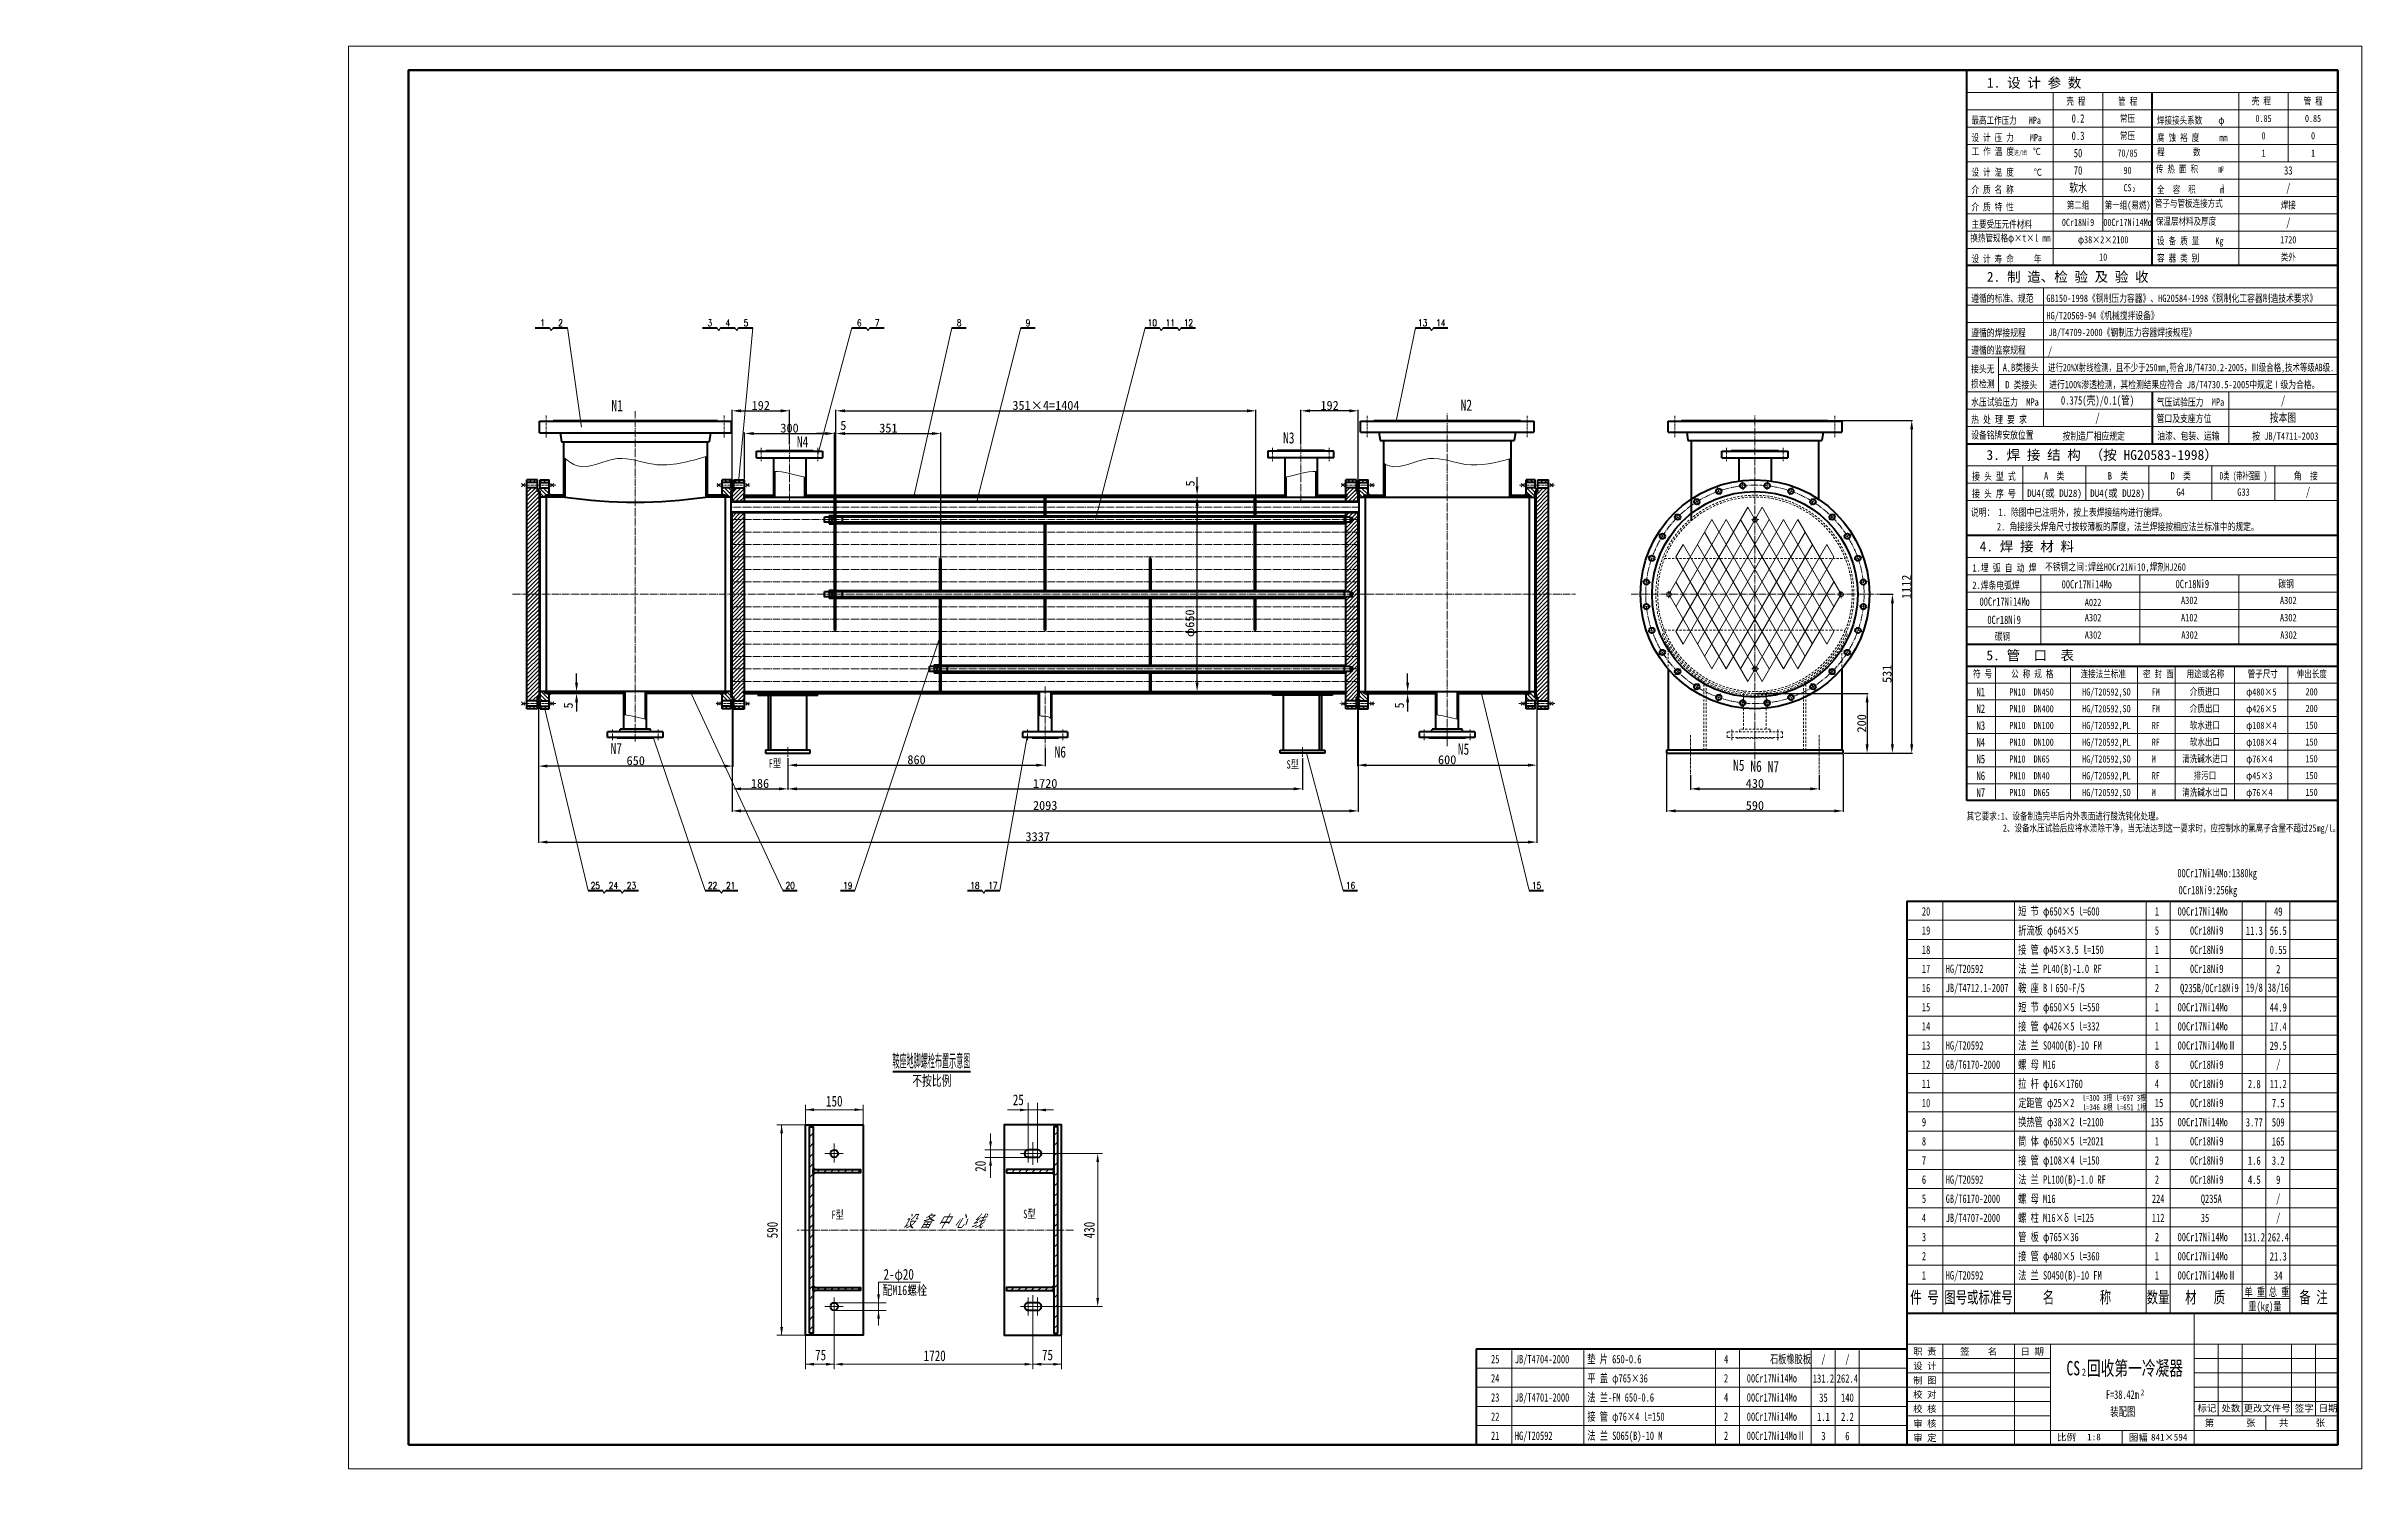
# Model space of a CAD drawing. Extents: x 588 to 8327, y -3799 to 953.
import ezdxf
from ezdxf.enums import TextEntityAlignment as Align

# ---------------------------------------------------------------- set-up
doc = ezdxf.new("R2010")
doc.units = 0
doc.header["$LTSCALE"] = 10
doc.header["$PDMODE"] = 1
for name, pattern in [('XX-L', [1.25, 0.75, -0.5]), ('XX-S', [0.5, 0.3, -0.2]), ('ZXX-L', [3.28, 2.5, -0.3, 0.18, -0.3]), ('ZXX-S', [1.27, 0.75, -0.2, 0.12, -0.2])]:
    doc.linetypes.add(name, pattern=pattern)
doc.layers.get('Defpoints').update_dxf_attribs({"linetype": 'CONTINUOUS'})
for name, color, linetype, lineweight in [('A 粗实线', 1, 'CONTINUOUS', 40), ('B 细实线', 7, 'CONTINUOUS', 18), ('C 文 字', 2, 'CONTINUOUS', 20), ('D 短中心线', 3, 'ZXX-S', 18), ('E 长中心线', 3, 'ZXX-L', 18), ('F 短虚线', 6, 'XX-S', 20), ('G 长虚线', 6, 'XX-L', 20), ('J 标注尺寸', 2, 'CONTINUOUS', 18)]:
    doc.layers.add(name, color=color, linetype=linetype, lineweight=lineweight)
doc.styles.add('HZTXT', font='SIMFANG.TTF', dxfattribs={"width": 0.75})
doc.styles.add('ROMANC', font='romanc', dxfattribs={"width": 0.7, "height": 6})
doc.styles.get("Standard").update_dxf_attribs({"font": 'SIMFANG.TTF'})
doc.styles.add('标题中文', font='SIMFANG.TTF', dxfattribs={"width": 0.7})
doc.dimstyles.new('通用标注4.0', dxfattribs={"dimtxt": 30, "dimasz": 30, "dimexe": 3, "dimexo": 3, "dimgap": 3, "dimtad": 1, "dimdec": 0, "dimzin": 0, "dimdsep": 46, "dimtxsty": 'Standard', "dimcen": 3, "dimadec": 0, "dimazin": 0, "dimtfac": 0.375, "dimtdec": 0, "dimtmove": 2, "dimatfit": 3, "dimfxl": 0, "dimtzin": 0, "dimarcsym": 0})
pattern_1 = [(45, (0, 151.002), (-6.735192, 6.735192), [])]
pattern_2 = [(135, (0, 151.002), (-6.735192, -6.735192), [])]

msp = doc.modelspace()

# ---------------------------------------------------------------- texts
at = {"layer": 'A 粗实线', "color": 2, "style": 'HZTXT', "width": 0.75}
for s, p in [('0.2', (7378.6, 712.5)), ('0.3', (7378.6, 654.6)), ('50', (7378.6, 596.7)), ('70', (7378.6, 538.9)), ('33', (8081.3, 538.9)), ('软水', (7378.6, 481)), ('/', (8081.3, 481)), ('/', (8081.3, 365.3)), ('0.375(壳)/0.1(管)', (7443.7, -229.4)), ('/', (8063.7, -229.4)), ('/', (7443.7, -287.3)), ('按本图', (8063.7, -287.3)), ('/', (8146.9, -535.3))]:
    msp.add_text(s, height=28, dxfattribs=at).set_placement(p, align=Align.MIDDLE_CENTER)
at = {"layer": 'A 粗实线', "color": 2, "insert": (7018.7, 325), "char_height": 24, "width": 384, "attachment_point": 1, "style": 'HZTXT'}
msp.add_mtext('换热管规格φ×t×l mm ', dxfattribs=at)
at = {"layer": 'C 文 字', "style": 'HZTXT'}
for s, height, p in [('1. 设 计 参 数', 33.07, (7074, 815.2)), ('2. 制 造、检 验 及 验 收', 33.067, (7073.7, 166.8)), ('3. 焊 接 结 构', 33.07, (7072.4, -428.2)), ('（按 HG20583-1998）', 33.067, (7417.8, -428.2)), ('4. 焊 接 材 料', 33.07, (7049.8, -734)), ('5. 管  口  表', 33.07, (7072.4, -1097.8))]:
    msp.add_text(s, height=height, dxfattribs=at).set_placement(p)
at = {"layer": 'C 文 字', "style": 'HZTXT', "width": 0.75}
for s, p in [('壳 程', (7371.2, 770.1)), ('管 程', (7544.5, 769.8)), ('壳 程', (7991.2, 770.7)), ('管 程', (8164.5, 770.5)), ('常压', (7544, 712.5)), ('0.85', (7998.6, 712.5)), ('0.85', (8164, 712.5)), ('常压', (7544, 654.6)), ('0', (7998.6, 654.6)), ('0', (8164, 654.6)), ('70/85', (7544, 596.7)), ('90', (7544, 538.9)), ('1', (7998.6, 596.7)), ('1', (8164, 596.7)), ('CS', (7544, 481)), ('第二组', (7378.6, 423.1)), ('第一组(易燃)', (7544, 423.1)), ('焊接', (8081.3, 423.1)), ('0Cr18Ni9', (7378.6, 365.3)), ('φ38×2×2100', (7462.7, 307.4)), ('00Cr17Ni14Mo', (7544, 365.4)), ('1720', (8081.3, 307.4)), ('10', (7462.7, 249.5)), ('类外', (8081.3, 249.5)), ('介质进口', (7802.5, -1202.7)), ('200', (8159.3, -1202.7)), ('介质出口', (7802.5, -1258.7)), ('软水进口', (7802.5, -1314.7)), ('200', (8159.3, -1258.7)), ('150', (8159.3, -1314.7)), ('软水出口', (7802.5, -1370.7)), ('150', (8159.3, -1370.7)), ('清洗碱水进口', (7802.5, -1426.7)), ('排污口', (7802.5, -1482.7)), ('150', (8159.3, -1426.7)), ('清洗碱水出口', (7802.5, -1538.7)), ('150', (8159.3, -1482.7)), ('150', (8159.3, -1538.7))]:
    msp.add_text(s, height=24, dxfattribs=at).set_placement(p, align=Align.MIDDLE_CENTER)
for s, height, p in [('最高工作压力   MPa', 24, (7022.5, 694.3)), ('焊接接头系数    φ', 24, (7642.5, 694.3)), ('设 计 压 力    MPa', 24, (7022.5, 636.4)), ('腐 蚀 裕 度     mm', 24, (7642.5, 636.4)), ('设 计 温 度     ℃', 24, (7022.5, 520.7)), ('介 质 名 称', 24, (7022.5, 462.8)), ('全  容  积      m', 24, (7642.5, 462.8)), ('3', 15.6, (7858, 476.3)), ('介 质 特 性', 24, (7022.5, 404.9)), ('主要受压元件材料', 24, (7022.5, 347.1)), ('设 备 质 量    Kg', 24, (7642.5, 291.5)), ('设 计 寿 命     年', 24, (7022.5, 231.3)), ('容 器 类 别', 24, (7642.5, 233.9)), ('遵循的标准、规范', 24.8, (7021.6, 99.3)), ('GB150-1998《钢制压力容器》、HG20584-1998《钢制化工容器制造技术要求》', 24.8, (7272.8, 99.3)), ('遵循的焊接规程', 24.8, (7021.6, -16.1)), ('HG/T20569-94《机械搅拌设备》', 24.8, (7272.8, 41.5)), ('JB/T4709-2000《钢制压力容器焊接规程》', 24.8, (7279.9, -14.6)), ('遵循的监察规程', 24.8, (7021.6, -74)), ('/', 24.8, (7278.2, -75.9)), ('接头无', 24.8, (7021.2, -136.9)), ('A B类接头', 24.8, (7127, -131.9)), ('损检测', 24.8, (7021.2, -187)), ('水压试验压力  MPa', 24.8, (7021.5, -247.6)), ('D 类接头', 24.8, (7135.5, -189.7)), ('进行100%渗透检测，其检测结果应符合 JB/T4730.5-2005中规定Ⅰ级为合格。', 24.8, (7282.1, -189)), ('气压试验压力  MPa', 24.8, (7641.5, -247.6)), ('热 处 理 要 求', 24.8, (7021.5, -305.5)), ('管口及支座方位', 24.8, (7641.5, -302.3)), ('设备铭牌安放位置', 24.8, (7021.5, -357.8)), ('按制造厂相应规定', 24.8, (7326.7, -361)), ('油漆、包装、运输', 24.8, (7643.2, -360.5)), ('按 JB/T4711-2003', 24.8, (7961, -361)), ('接 头 型 式', 24.8, (7024.6, -495.6)), ('接 头 序 号', 24.8, (7024.6, -553.5)), ('说明： 1. 除图中已注明外，按上表焊接结构进行施焊。', 24.8, (7020.6, -615.7)), ('2. 角接接头焊角尺寸按较薄板的厚度，法兰焊接按相应法兰标准中的规定。', 24.8, (7107.5, -663.7)), ('1.埋 弧 自 动 焊', 24.8, (7025.9, -801.5)), ('不锈钢之间:焊丝H0Cr21Ni10,焊剂HJ260', 24.8, (7268.2, -798.4))]:
    msp.add_text(s, height=height, dxfattribs=at).set_placement(p)
at = {"layer": 'C 文 字'}
for s, height, style, width, p in [('1', 22.6, 'ROMANC', 0.8, (2246.4, 29.4)), ('2', 22.6, 'ROMANC', 0.8, (2306.7, 29.4)), ('3', 22.6, 'ROMANC', 0.8, (2805.9, 29.4)), ('4', 22.6, 'ROMANC', 0.8, (2866.2, 29.4)), ('5', 22.6, 'ROMANC', 0.8, (2926.5, 29.4)), ('6', 22.6, 'ROMANC', 0.8, (3304.9, 29.4)), ('7', 22.6, 'ROMANC', 0.8, (3365.2, 29.4)), ('8', 22.6, 'ROMANC', 0.8, (3638.8, 29.4)), ('9', 22.6, 'ROMANC', 0.8, (3869.3, 29.4)), ('10', 22.58, 'ROMANC', 0.8, (4284.8, 29.4)), ('11', 22.58, 'ROMANC', 0.8, (4345.1, 29.4)), ('12', 22.58, 'ROMANC', 0.8, (4405.4, 29.4)), ('13', 22.58, 'ROMANC', 0.8, (5188.4, 29.4)), ('14', 22.58, 'ROMANC', 0.8, (5248.7, 29.4)), ('25', 22.58, 'ROMANC', 0.8, (2423.2, -1850.3)), ('24', 22.58, 'ROMANC', 0.8, (2483.5, -1850.3)), ('23', 22.58, 'ROMANC', 0.8, (2543.8, -1850.3)), ('22', 22.58, 'ROMANC', 0.8, (2815, -1850.3)), ('21', 22.58, 'ROMANC', 0.8, (2875.3, -1850.3)), ('20', 22.58, 'ROMANC', 0.8, (3074.4, -1850.3)), ('19', 22.58, 'ROMANC', 0.8, (3266.8, -1850.3)), ('18', 22.58, 'ROMANC', 0.8, (3691.6, -1850.3)), ('17', 22.58, 'ROMANC', 0.8, (3751.9, -1850.3)), ('16', 22.58, 'ROMANC', 0.8, (4947.2, -1850.3)), ('15', 22.58, 'ROMANC', 0.8, (5568.8, -1850.3)), ('49', 28, 'HZTXT', 0.75, (8047.7, -1937.5)), ('11.3', 28, 'HZTXT', 0.75, (7967.7, -2001.5)), ('56.5', 28, 'HZTXT', 0.75, (8047.7, -2001.5)), ('0.55', 28, 'HZTXT', 0.75, (8047.7, -2065.5)), ('2', 28, 'HZTXT', 0.75, (8047.7, -2129.5)), ('19/8', 28, 'HZTXT', 0.75, (7967.7, -2193.5)), ('38/16', 28, 'HZTXT', 0.75, (8047.7, -2193.5)), ('44.9', 28, 'HZTXT', 0.75, (8047.7, -2257.5)), ('17.4', 28, 'HZTXT', 0.75, (8047.7, -2321.5)), ('29.5', 28, 'HZTXT', 0.75, (8047.7, -2385.5)), ('/', 28, 'HZTXT', 0.75, (8047.7, -2449.5)), ('不按比例', 34.2, 'HZTXT', 0.7, (3547.8, -2501.6)), ('2.8', 28, 'HZTXT', 0.75, (7967.7, -2513.5)), ('11.2', 28, 'HZTXT', 0.75, (8047.7, -2513.5)), ('3.77', 28, 'HZTXT', 0.75, (7967.7, -2641.5)), ('509', 28, 'HZTXT', 0.75, (8047.7, -2641.5)), ('7.5', 28, 'HZTXT', 0.75, (8047.7, -2577.5)), ('165', 28, 'HZTXT', 0.75, (8047.7, -2705.5)), ('1.6', 28, 'HZTXT', 0.75, (7967.7, -2769.5)), ('3.2', 28, 'HZTXT', 0.75, (8047.7, -2769.5)), ('4.5', 28, 'HZTXT', 0.75, (7967.7, -2833.5)), ('9', 28, 'HZTXT', 0.75, (8047.7, -2833.5)), ('/', 28, 'HZTXT', 0.75, (8047.7, -2897.5)), ('131.2', 28, 'HZTXT', 0.75, (7967.7, -3025.5)), ('262.4', 28, 'HZTXT', 0.75, (8047.7, -3025.5)), ('/', 28, 'HZTXT', 0.75, (8047.7, -2961.5)), ('21.3', 28, 'HZTXT', 0.75, (8047.7, -3089.5)), ('34', 28, 'HZTXT', 0.75, (8047.7, -3153.5)), ('1720', 36, 'HZTXT', 0.75, (3557.3, -3421.6)), ('/', 28, 'HZTXT', 0.75, (6527.7, -3433.5)), ('/', 28, 'HZTXT', 0.75, (6607.7, -3433.5)), ('131.2', 28, 'HZTXT', 0.75, (6527.7, -3497.5)), ('35', 28, 'HZTXT', 0.75, (6527.7, -3561.5)), ('262.4', 28, 'HZTXT', 0.75, (6607.7, -3497.5)), ('140', 28, 'HZTXT', 0.75, (6607.7, -3561.5)), ('1.1', 28, 'HZTXT', 0.75, (6527.7, -3625.5)), ('2.2', 28, 'HZTXT', 0.75, (6607.7, -3625.5)), ('3', 28, 'HZTXT', 0.75, (6527.7, -3689.5)), ('6', 28, 'HZTXT', 0.75, (6607.7, -3689.5))]:
    msp.add_text(s, height=height, dxfattribs=dict(at, style=style, width=width)).set_placement(p, align=Align.MIDDLE)
at = {"layer": 'C 文 字', "style": 'HZTXT'}
for s, height, width, p, p2 in [('进行20%X射线检测，且不少于250mm,符合JB/T4730.2-2005，Ⅲ级合格,技术等级AB级.', 24.8, 0.742806, (7278.3, -131.9), (8234.3, -131.9)), ('DU4(或 DU28)', 24.8, 0.888418, (7208.6, -551.9), (7391.5, -551.9)), ('DU4(或 DU28)', 24.8, 0.888418, (7419, -551.9), (7602, -551.9)), ('D类 (带补强圈 )', 24.8, 0.614194, (7852.8, -494), (8010.9, -494)), ('鞍座地脚螺栓布置示意图', 42.849, 0.39918, (3416.1, -2457.3), (3676.4, -2457.3))]:
    msp.add_text(s, height=height, dxfattribs=dict(at, width=width)).set_placement(p, p2, align=Align.FIT)
at = {"layer": 'C 文 字', "style": 'HZTXT', "width": 0.75}
for s, height, p in [('A  类', 24.8, (7298.9, -494)), ('B  类', 24.8, (7512.1, -494)), ('D  类', 24.8, (7721.8, -494)), ('G4', 24.8, (7721.3, -548.2)), ('G33', 24.8, (7931.7, -548.2)), ('角  接', 24.8, (8139.8, -494)), ('2.焊条电弧焊', 24.8, (7104.6, -859.6)), ('碳钢', 24.8, (8073.8, -854.8)), ('A022', 24.8, (7428.9, -916.8)), ('A302', 24.8, (7750.6, -909.8)), ('A302', 24.8, (8081.3, -909.8)), ('碳钢', 24.8, (7126.2, -1030.7)), ('A302', 24.8, (7428.9, -967.6)), ('A302', 24.8, (7428.9, -1025.5)), ('A102', 24.8, (7750.6, -967.6)), ('A302', 24.8, (7751.6, -1025.5)), ('A302', 24.8, (8081.3, -967.6)), ('A302', 24.8, (8082.3, -1025.5)), ('150', 36, (3221.7, -2588.7)), ('25', 36, (3836.7, -2584.2)), ('2-φ20', 36, (3437, -3167.2)), ('75', 36, (3176, -3436.6)), ('75', 36, (3934.2, -3436.6))]:
    msp.add_text(s, height=height, dxfattribs=at).set_placement(p, align=Align.CENTER)
for s, p in [('20', (3728, -2788.3)), ('590', (3032.6, -3001.3))]:
    msp.add_text(s, height=36, rotation=90, dxfattribs=at).set_placement(p, align=Align.CENTER)
at = {"layer": 'C 文 字', "style": 'HZTXT', "oblique": 30, "width": 0.7}
msp.add_text('设 备 中 心 线', height=40, dxfattribs=at).set_placement((3450.1, -2971.3), align=Align.MIDDLE_LEFT)
at = {"layer": 'C 文 字', "style": 'HZTXT', "width": 0.75}
msp.add_text('430', height=36, rotation=90, dxfattribs=at).set_placement((4074.1, -3001.3), align=Align.MIDDLE)
msp.add_text('配M16螺栓', height=32.4, dxfattribs=at).set_placement((3531.5, -3218.6), align=Align.RIGHT)
at = {"layer": 'C 文 字', "style": '标题中文', "oblique": 0.5}
msp.add_text('职 责', height=22.4, rotation=0.09587, dxfattribs=at).set_placement((6866.5, -3407), align=Align.MIDDLE_CENTER)
for s, p in [('签    名', (7046.2, -3406.2)), ('日 期', (7225.3, -3406.7)), ('设 计', (6866.5, -3455)), ('校 对', (6866.5, -3550.2)), ('制 图', (6866.5, -3503)), ('校 核', (6866.5, -3598.2)), ('审 核', (6866.5, -3647)), ('标记', (7809.3, -3596.1)), ('第       张', (7886.9, -3644.8)), ('处数', (7889.3, -3596.1)), ('更改文件号', (8010.5, -3596.1)), ('共      张', (8126.9, -3644.8)), ('签字', (8134.4, -3596.1)), ('日期', (8214.4, -3596.1)), ('审 定', (6866.5, -3695)), ('比例', (7339.9, -3693)), ('1:8', (7431.8, -3693)), ('图幅', (7579.9, -3693.7)), ('841×594', (7683.1, -3693.7))]:
    msp.add_text(s, height=22.4, rotation=0.09587, dxfattribs=at).set_placement(p, align=Align.MIDDLE)
at = {"layer": 'C 文 字', "attachment_point": 1, "style": 'HZTXT'}
for s, insert, char_height, width in [('工 作 温 度{\\H0.6667x;进/出  }℃', (7023.1, 614.3), 24, 384), ('传 热 面 积     m ', (7638.7, 555.5), 24, 384), ('程       数', (7643.2, 612.5), 24, 384), ('2', (7856.6, 552.7), 16, 384), ('管子与管板连接方式', (7635.2, 440.7), 24, 384), ('保温层材料及厚度', (7638.7, 381), 24, 384), ('N1', (2476.7, -228.1), 37.44, 599.04), ('N2', (5315.1, -226.6), 37.44, 599.04), ('N4', (3096.7, -349.2), 37.44, 599.04), ('N3', (4721.6, -335.9), 37.44, 599.04), (' 符 号', (7014.4, -1131.1), 24, 384), ('公 称 规 格', (7155.2, -1131.1), 24, 384), ('连接法兰标准', (7387.2, -1131.1), 24, 384), ('密 封 面', (7595.8, -1131.1), 24, 384), ('用途或名称', (7741.4, -1131.1), 24, 384), ('管子尺寸', (7945.6, -1131.1), 24, 384), ('伸出长度', (8109.4, -1131.1), 24, 384), ('N1', (7038.7, -1189.3), 28.8, 460.8), ('PN10  DN450', (7149.2, -1191.5), 24, 384), ('HG/T20592,SO', (7392.7, -1191.5), 24, 384), ('FM', (7625.1, -1191.5), 24, 384), ('φ480×5', (7940.6, -1191.5), 24, 384), ('N2', (7038.7, -1245.3), 28.8, 460.8), ('N3', (7038.7, -1301.3), 28.8, 460.8), ('PN10  DN400', (7149.2, -1247.5), 24, 384), ('PN10  DN100', (7149.2, -1303.5), 24, 384), ('HG/T20592,SO', (7392.7, -1247.5), 24, 384), ('HG/T20592,PL', (7392.7, -1303.5), 24, 384), ('RF', (7625.1, -1303.5), 24, 384), ('FM', (7625.1, -1247.5), 24, 384), ('φ426×5', (7940.6, -1247.5), 24, 384), ('φ108×4', (7940.6, -1303.5), 24, 384), ('N7', (2473.9, -1373.8), 37.44, 599.04), ('N6', (3957.9, -1385.3), 37.44, 599.04), ('N5', (5305.6, -1375.7), 37.44, 599.04), ('N4', (7038.7, -1357.3), 28.8, 460.8), ('PN10  DN100', (7149.2, -1359.5), 24, 384), ('HG/T20592,PL', (7392.7, -1359.5), 24, 384), ('RF', (7625.1, -1359.5), 24, 384), ('φ108×4', (7940.6, -1359.5), 24, 384), ('N5', (6225.6, -1429.7), 37.44, 599.04), ('N6', (6283.4, -1432.9), 37.44, 599.04), ('N7', (6341.1, -1434.3), 37.44, 599.04), ('N5', (7038.7, -1413.3), 28.8, 460.8), ('N6', (7038.7, -1469.3), 28.8, 460.8), ('PN10  DN65', (7149.2, -1415.5), 24, 384), ('HG/T20592,SO', (7392.7, -1415.5), 24, 384), ('HG/T20592,PL', (7392.7, -1471.5), 24, 384), ('M', (7625.1, -1415.5), 24, 384), ('φ76×4', (7940.6, -1415.5), 24, 384), ('N7', (7038.7, -1525.3), 28.8, 460.8), ('PN10  DN40', (7149.2, -1471.5), 24, 384), ('PN10  DN65', (7149.2, -1527.5), 24, 384), ('HG/T20592,SO', (7392.7, -1527.5), 24, 384), ('M', (7625.1, -1527.5), 24, 384), ('RF', (7625.1, -1471.5), 24, 384), ('φ45×3', (7940.6, -1471.5), 24, 384), ('φ76×4', (7940.6, -1527.5), 24, 384), ('其它要求:1、设备制造完毕后内外表面进行酸洗钝化处理。\\P         2、设备水压试验后应将水渍除干净，当无法达到这一要求时，应控制水的氯离子含量不超过25mg/l。\\P          \\P     \\P     ', (7006.2, -1606.4), 24, 1214.426)]:
    msp.add_mtext(s, dxfattribs=dict(at, insert=insert, char_height=char_height, width=width))
at = {"layer": 'J 标注尺寸', "style": '标题中文', "width": 0.7}
for s, height, p in [('2', 15.7, (7561.1, 466.3)), ('00Cr17Ni14Mo', 28, (7323.9, -857.8)), ('0Cr18Ni9', 28, (7704.6, -856.8)), ('00Cr17Ni14Mo', 28, (7049.4, -915.7)), ('0Cr18Ni9', 28, (7075.5, -976.6)), ('F型', 28, (3002.6, -1456.3)), ('S型', 28, (4733.1, -1459.7)), ('00Cr17Ni14Mo:1380kg', 28, (7710.6, -1822.8)), ('0Cr18Ni9:256kg', 28, (7714.5, -1879.6)), ('20', 28, (6856.7, -1950.6)), ('短 节 φ650×5 l=600', 28, (7178.6, -1950.6)), ('1', 28, (7635.3, -1950.6)), ('00Cr17Ni14Mo', 28, (7711.4, -1950.6)), ('19', 28, (6856.7, -2014.6)), ('折流板 φ645×5', 28, (7178.6, -2014.6)), ('5', 28, (7635.3, -2014.6)), ('0Cr18Ni9', 28, (7752.7, -2014.6)), ('18', 28, (6856.7, -2078.6)), ('接 管 φ45×3.5 l=150', 28, (7178.6, -2078.6)), ('1', 28, (7635.3, -2078.6)), ('0Cr18Ni9', 28, (7752.7, -2078.6)), ('17', 28, (6856.7, -2142.6)), ('HG/T20592', 28, (6936.3, -2142.6)), ('法 兰 PL40(B)-1.0 RF', 28, (7178.6, -2142.6)), ('1', 28, (7635.3, -2142.6)), ('0Cr18Ni9', 28, (7752.7, -2142.6)), ('16', 28, (6856.7, -2206.6)), ('15', 28, (6856.7, -2270.6)), ('JB/T4712.1-2007', 28, (6936.3, -2206.6)), ('短 节 φ650×5 l=550', 28, (7178.6, -2270.6)), ('鞍 座 BⅠ650-F/S', 28, (7178.6, -2206.6)), ('2', 28, (7635.3, -2206.6)), ('1', 28, (7635.3, -2270.6)), ('00Cr17Ni14Mo', 28, (7711.4, -2270.6)), ('Q235B/0Cr18Ni9', 28, (7719.6, -2206.6)), ('14', 28, (6856.7, -2334.6)), ('接 管 φ426×5 l=332', 28, (7178.6, -2334.6)), ('1', 28, (7635.3, -2334.6)), ('00Cr17Ni14Mo', 28, (7711.4, -2334.6)), ('13', 28, (6856.7, -2398.6)), ('HG/T20592', 28, (6936.3, -2398.6)), ('法 兰 SO400(B)-10 FM', 28, (7178.6, -2398.6)), ('1', 28, (7635.3, -2398.6)), ('00Cr17Ni14MoⅡ', 28, (7711.4, -2398.6)), ('12', 28, (6856.7, -2462.6)), ('GB/T6170-2000', 28, (6936.3, -2462.6)), ('螺 母 M16', 28, (7178.6, -2462.6)), ('8', 28, (7635.3, -2462.6)), ('0Cr18Ni9', 28, (7752.7, -2462.6)), ('11', 28, (6856.7, -2526.6)), ('拉 杆 φ16×1760 ', 28, (7178.6, -2526.6)), ('l=300 3根', 20.16, (7393, -2569.7)), ('l=697 3根', 20.16, (7505.7, -2569.7)), ('4', 28, (7635.3, -2526.6)), ('0Cr18Ni9', 28, (7752.7, -2526.6)), ('9', 28, (6856.7, -2654.6)), ('10', 28, (6856.7, -2590.6)), ('定距管 φ25×2 ', 28, (7178.6, -2590.6)), ('换热管 φ38×2 l=2100', 28, (7178.6, -2654.6)), ('l=346 8根', 20.16, (7393.9, -2601)), ('l=651 1根', 20.16, (7506.6, -2601)), ('135', 28, (7621.6, -2654.6)), ('15', 28, (7635.3, -2590.6)), ('00Cr17Ni14Mo', 28, (7711.4, -2654.6)), ('0Cr18Ni9', 28, (7752.7, -2590.6)), ('8', 28, (6856.7, -2718.6)), ('筒 体 φ650×5 l=2021', 28, (7178.6, -2718.6)), ('1', 28, (7635.3, -2718.6)), ('0Cr18Ni9', 28, (7752.7, -2718.6)), ('7', 28, (6856.7, -2782.6)), ('接 管 φ108×4 l=150', 28, (7178.6, -2782.6)), ('2', 28, (7635.3, -2782.6)), ('0Cr18Ni9', 28, (7752.7, -2782.6)), ('6', 28, (6856.7, -2846.6)), ('HG/T20592', 28, (6936.3, -2846.6)), ('法 兰 PL100(B)-1.0 RF', 28, (7178.6, -2846.6)), ('2', 28, (7635.3, -2846.6)), ('0Cr18Ni9', 28, (7752.7, -2846.6)), ('F型', 28, (3212.2, -2964.2)), ('S型', 28, (3853.1, -2961.7)), ('5', 28, (6856.7, -2910.6)), ('GB/T6170-2000', 28, (6936.3, -2910.6)), ('螺 母 M16', 28, (7178.6, -2910.6)), ('224', 28, (7625.4, -2910.6)), ('Q235A', 28, (7789, -2910.6)), ('4', 28, (6856.7, -2974.6)), ('3', 28, (6856.7, -3038.6)), ('JB/T4707-2000', 28, (6936.3, -2974.6)), ('螺 柱 M16×δ l=125', 28, (7178.6, -2974.6)), ('管 板 φ765×36', 28, (7178.6, -3038.6)), ('112', 28, (7625.4, -2974.6)), ('2', 28, (7635.3, -3038.6)), ('00Cr17Ni14Mo', 28, (7711.4, -3038.6)), ('35', 28, (7789, -2974.6)), ('2', 28, (6856.7, -3102.6)), ('接 管 φ480×5 l=360', 28, (7178.6, -3102.6)), ('1', 28, (7635.3, -3102.6)), ('00Cr17Ni14Mo', 28, (7711.4, -3102.6)), ('1', 28, (6856.7, -3166.6)), ('HG/T20592', 28, (6936.3, -3166.6)), ('法 兰 SO450(B)-10 FM', 28, (7178.6, -3166.6)), ('1', 28, (7635.3, -3166.6)), ('00Cr17Ni14MoⅡ', 28, (7711.4, -3166.6)), ('件 号', 39.98, (6817.6, -3245.9)), ('图号或标准号', 39.98, (6931.3, -3245.9)), ('名        称', 39.98, (7260.6, -3245.9)), ('数量', 39.98, (7607.9, -3245.9)), ('材   质', 39.98, (7736.7, -3245.9)), ('单 重', 28, (7934.6, -3222.2)), ('重(kg)量', 28, (7947.8, -3270.2)), ('总 重', 28, (8016, -3222.2)), ('备 注', 39.98, (8117.9, -3245.9)), ('25', 28, (5416.7, -3446.6)), ('JB/T4704-2000', 28, (5496.3, -3446.6)), ('垫 片 650-0.6', 28, (5738.6, -3446.6)), ('平 盖 φ765×36', 28, (5738.6, -3510.6)), ('4', 28, (6195.3, -3446.6)), ('00Cr17Ni14Mo', 28, (6271.4, -3510.6)), ('石板橡胶板', 28, (6349, -3446.6)), ('CS 回收第一冷凝器', 47.98, (7339.9, -3486.8)), ('2', 24.2, (7391.4, -3488.1)), ('24', 28, (5416.7, -3510.6)), ('23', 28, (5416.7, -3574.6)), ('JB/T4701-2000', 28, (5496.3, -3574.6)), ('法 兰-FM 650-0.6', 28, (5738.6, -3574.6)), ('4', 28, (6195.3, -3574.6)), ('2', 28, (6195.3, -3510.6)), ('00Cr17Ni14Mo', 28, (6271.4, -3574.6)), ('F=38.42m', 28.79, (7471.9, -3565.3)), ('2', 20.2, (7588.3, -3554)), ('22', 28, (5416.7, -3638.6)), ('接 管 φ76×4 l=150', 28, (5738.6, -3638.6)), ('2', 28, (6195.3, -3638.6)), ('00Cr17Ni14Mo', 28, (6271.4, -3638.6)), ('装配图', 28.79, (7485.9, -3622.7)), ('21', 28, (5416.7, -3702.6)), ('HG/T20592', 28, (5496.3, -3702.6)), ('法 兰 SO65(B)-10 M', 28, (5738.6, -3702.6)), ('2', 28, (6195.3, -3702.6)), ('00Cr17Ni14MoⅡ', 28, (6271.4, -3702.6))]:
    msp.add_text(s, height=height, dxfattribs=at).set_placement(p)

# ---------------------------------------------------------------- blocks, each defined once
blk = doc.blocks.new('*D88')
at = {"layer": 'Defpoints', "color": 0}
for p in [(6083.6, -1478.4), (6513.6, -1478.4), (6513.6, -1527.4)]:
    blk.add_point(p, dxfattribs=at)
at = {"layer": 'J 标注尺寸', "color": 0, "lineweight": -2}
for p, q in [((6083.6, -1481.4), (6083.6, -1530.4)), ((6113.6, -1527.4), (6483.6, -1527.4)), ((6513.6, -1481.4), (6513.6, -1530.4))]:
    blk.add_line(p, q, dxfattribs=at)
at = {"layer": 'J 标注尺寸', "color": 0}
for points in [[(6113.6, -1522.4), (6113.6, -1532.4), (6083.6, -1527.4)], [(6483.6, -1522.4), (6483.6, -1532.4), (6513.6, -1527.4)]]:
    blk.add_solid(points, dxfattribs=at)
at = {"layer": 'J 标注尺寸', "color": 0, "insert": (6298.6, -1509.4), "char_height": 30, "attachment_point": 5}
blk.add_mtext('430', dxfattribs=at)
blk = doc.blocks.new('*D89')
at = {"layer": 'Defpoints', "color": 0}
for p in [(6003.6, -1408.4), (6593.6, -1408.4), (6593.6, -1601)]:
    blk.add_point(p, dxfattribs=at)
at = {"layer": 'J 标注尺寸', "color": 0, "lineweight": -2}
for p, q in [((6003.6, -1411.4), (6003.6, -1604)), ((6593.6, -1411.4), (6593.6, -1604)), ((6033.6, -1601), (6563.6, -1601))]:
    blk.add_line(p, q, dxfattribs=at)
at = {"layer": 'J 标注尺寸', "color": 0}
for points in [[(6033.6, -1596), (6033.6, -1606), (6003.6, -1601)], [(6563.6, -1596), (6563.6, -1606), (6593.6, -1601)]]:
    blk.add_solid(points, dxfattribs=at)
at = {"layer": 'J 标注尺寸', "color": 0, "insert": (6298.6, -1583), "char_height": 30, "attachment_point": 5}
blk.add_mtext('590', dxfattribs=at)
blk = doc.blocks.new('*D90')
at = {"layer": 'Defpoints', "color": 0}
for p in [(6298.6, -1208.4), (6593.6, -1408.4), (6673.6, -1408.4)]:
    blk.add_point(p, dxfattribs=at)
at = {"layer": 'J 标注尺寸', "color": 0, "lineweight": -2}
for p, q in [((6301.6, -1208.4), (6676.6, -1208.4)), ((6673.6, -1238.4), (6673.6, -1378.4)), ((6596.6, -1408.4), (6676.6, -1408.4))]:
    blk.add_line(p, q, dxfattribs=at)
at = {"layer": 'J 标注尺寸', "color": 0}
for points in [[(6668.6, -1238.4), (6678.6, -1238.4), (6673.6, -1208.4)], [(6668.6, -1378.4), (6678.6, -1378.4), (6673.6, -1408.4)]]:
    blk.add_solid(points, dxfattribs=at)
at = {"layer": 'J 标注尺寸', "color": 0, "insert": (6655.6, -1308.4), "char_height": 30, "attachment_point": 5, "rotation": 90}
blk.add_mtext('200', dxfattribs=at)
blk = doc.blocks.new('*D91')
at = {"layer": 'Defpoints', "color": 0}
for p in [(4434.3, -552.4), (4450.4, -552.4), (4450.4, -1202.4)]:
    blk.add_point(p, dxfattribs=at)
at = {"layer": 'J 标注尺寸', "color": 0, "lineweight": -2}
for p, q in [((4447.4, -552.4), (4431.3, -552.4)), ((4434.3, -1172.4), (4434.3, -582.4)), ((4447.4, -1202.4), (4431.3, -1202.4))]:
    blk.add_line(p, q, dxfattribs=at)
at = {"layer": 'J 标注尺寸', "color": 0}
for points in [[(4429.3, -582.4), (4439.3, -582.4), (4434.3, -552.4)], [(4429.3, -1172.4), (4439.3, -1172.4), (4434.3, -1202.4)]]:
    blk.add_solid(points, dxfattribs=at)
at = {"layer": 'J 标注尺寸', "color": 0, "insert": (4414, -974.1), "char_height": 30, "attachment_point": 5, "rotation": 90}
blk.add_mtext('φ650', dxfattribs=at)
blk = doc.blocks.new('*D92')
at = {"layer": 'Defpoints', "color": 0}
for p in [(4434.3, -546.4), (4451.1, -546.4), (4451.1, -552.4)]:
    blk.add_point(p, dxfattribs=at)
at = {"layer": 'J 标注尺寸', "color": 0, "lineweight": -2}
for p, q in [((4434.3, -516.4), (4434.3, -486.4)), ((4448.1, -546.4), (4431.3, -546.4)), ((4448.1, -552.4), (4431.3, -552.4)), ((4434.3, -552.4), (4434.3, -546.4)), ((4434.3, -582.4), (4434.3, -612.4))]:
    blk.add_line(p, q, dxfattribs=at)
at = {"layer": 'J 标注尺寸', "color": 0}
for points in [[(4429.3, -516.4), (4439.3, -516.4), (4434.3, -546.4)], [(4429.3, -582.4), (4439.3, -582.4), (4434.3, -552.4)]]:
    blk.add_solid(points, dxfattribs=at)
at = {"layer": 'J 标注尺寸', "color": 0, "insert": (4411.2, -507.1), "char_height": 30, "attachment_point": 5, "rotation": 90}
blk.add_mtext('5', dxfattribs=at)
blk = doc.blocks.new('*D93')
at = {"layer": 'Defpoints', "color": 0}
for p in [(2880.1, -1222.4), (3066.6, -1421.6), (3066.6, -1527.4)]:
    blk.add_point(p, dxfattribs=at)
at = {"layer": 'J 标注尺寸', "color": 0, "lineweight": -2}
for p, q in [((2880.1, -1225.4), (2880.1, -1530.4)), ((3066.6, -1424.6), (3066.6, -1530.4)), ((2910.1, -1527.4), (3036.6, -1527.4))]:
    blk.add_line(p, q, dxfattribs=at)
at = {"layer": 'J 标注尺寸', "color": 0}
for points in [[(2910.1, -1522.4), (2910.1, -1532.4), (2880.1, -1527.4)], [(3036.6, -1522.4), (3036.6, -1532.4), (3066.6, -1527.4)]]:
    blk.add_solid(points, dxfattribs=at)
at = {"layer": 'J 标注尺寸', "color": 0, "insert": (2973.4, -1509.4), "char_height": 30, "attachment_point": 5}
blk.add_mtext('186', dxfattribs=at)
blk = doc.blocks.new('*D94')
at = {"layer": 'Defpoints', "color": 0}
for p in [(3066.6, -1421.6), (4786.6, -1421.6), (4786.6, -1527.4)]:
    blk.add_point(p, dxfattribs=at)
at = {"layer": 'J 标注尺寸', "color": 0, "lineweight": -2}
for p, q in [((3066.6, -1424.6), (3066.6, -1530.4)), ((4786.6, -1424.6), (4786.6, -1530.4)), ((3096.6, -1527.4), (4756.6, -1527.4))]:
    blk.add_line(p, q, dxfattribs=at)
at = {"layer": 'J 标注尺寸', "color": 0}
for points in [[(3096.6, -1522.4), (3096.6, -1532.4), (3066.6, -1527.4)], [(4756.6, -1522.4), (4756.6, -1532.4), (4786.6, -1527.4)]]:
    blk.add_solid(points, dxfattribs=at)
at = {"layer": 'J 标注尺寸', "color": 0, "insert": (3926.6, -1509.4), "char_height": 30, "attachment_point": 5}
blk.add_mtext('1720', dxfattribs=at)
blk = doc.blocks.new('*D95')
at = {"layer": 'Defpoints', "color": 0}
for p in [(3926.6, -1388.8), (3066.6, -1421.6), (3926.6, -1448.2)]:
    blk.add_point(p, dxfattribs=at)
at = {"layer": 'J 标注尺寸', "color": 0, "lineweight": -2}
for p, q in [((3926.6, -1391.8), (3926.6, -1451.2)), ((3066.6, -1424.6), (3066.6, -1451.2)), ((3096.6, -1448.2), (3896.6, -1448.2))]:
    blk.add_line(p, q, dxfattribs=at)
at = {"layer": 'J 标注尺寸', "color": 0}
for points in [[(3096.6, -1443.2), (3096.6, -1453.2), (3066.6, -1448.2)], [(3896.6, -1443.2), (3896.6, -1453.2), (3926.6, -1448.2)]]:
    blk.add_solid(points, dxfattribs=at)
at = {"layer": 'J 标注尺寸', "color": 0, "insert": (3496.6, -1430.2), "char_height": 30, "attachment_point": 5}
blk.add_mtext('860', dxfattribs=at)
blk = doc.blocks.new('*D96')
at = {"layer": 'Defpoints', "color": 0}
for p in [(2880.1, -1222.4), (4973.1, -1222.4), (4973.1, -1601)]:
    blk.add_point(p, dxfattribs=at)
at = {"layer": 'J 标注尺寸', "color": 0, "lineweight": -2}
for p, q in [((2880.1, -1225.4), (2880.1, -1604)), ((4973.1, -1225.4), (4973.1, -1604)), ((2910.1, -1601), (4943.1, -1601))]:
    blk.add_line(p, q, dxfattribs=at)
at = {"layer": 'J 标注尺寸', "color": 0}
for points in [[(2910.1, -1596), (2910.1, -1606), (2880.1, -1601)], [(4943.1, -1596), (4943.1, -1606), (4973.1, -1601)]]:
    blk.add_solid(points, dxfattribs=at)
at = {"layer": 'J 标注尺寸', "color": 0, "insert": (3926.6, -1583), "char_height": 30, "attachment_point": 5}
blk.add_mtext('2093', dxfattribs=at)
blk = doc.blocks.new('*D98')
at = {"layer": 'Defpoints', "color": 0}
for p in [(3072.1, -264.4), (3072.1, -380), (2880.1, -532.4)]:
    blk.add_point(p, dxfattribs=at)
at = {"layer": 'J 标注尺寸', "color": 0, "lineweight": -2}
for p, q in [((2880.1, -529.4), (2880.1, -261.4)), ((2910.1, -264.4), (3042.1, -264.4)), ((3072.1, -377), (3072.1, -261.4))]:
    blk.add_line(p, q, dxfattribs=at)
at = {"layer": 'J 标注尺寸', "color": 0}
for points in [[(2910.1, -259.4), (2910.1, -269.4), (2880.1, -264.4)], [(3042.1, -259.4), (3042.1, -269.4), (3072.1, -264.4)]]:
    blk.add_solid(points, dxfattribs=at)
at = {"layer": 'J 标注尺寸', "color": 0, "insert": (2976.1, -246.4), "char_height": 30, "attachment_point": 5}
blk.add_mtext('192', dxfattribs=at)
blk = doc.blocks.new('*D99')
at = {"layer": 'Defpoints', "color": 0}
for p in [(3222.1, -340.2), (2922.1, -494.9), (3222.1, -555.4)]:
    blk.add_point(p, dxfattribs=at)
at = {"layer": 'J 标注尺寸', "color": 0, "lineweight": -2}
for p, q in [((2922.1, -491.9), (2922.1, -337.2)), ((2952.1, -340.2), (3192.1, -340.2)), ((3222.1, -552.4), (3222.1, -337.2))]:
    blk.add_line(p, q, dxfattribs=at)
at = {"layer": 'J 标注尺寸', "color": 0}
for points in [[(2952.1, -335.2), (2952.1, -345.2), (2922.1, -340.2)], [(3192.1, -335.2), (3192.1, -345.2), (3222.1, -340.2)]]:
    blk.add_solid(points, dxfattribs=at)
at = {"layer": 'J 标注尺寸', "color": 0, "insert": (3072.1, -322.2), "char_height": 30, "attachment_point": 5}
blk.add_mtext('300', dxfattribs=at)
blk = doc.blocks.new('*D100')
at = {"layer": 'Defpoints', "color": 0}
for p in [(3227.1, -340.2), (3222.1, -555.4), (3227.1, -555.4)]:
    blk.add_point(p, dxfattribs=at)
at = {"layer": 'J 标注尺寸', "color": 0, "lineweight": -2}
for p, q in [((3192.1, -340.2), (3162.1, -340.2)), ((3222.1, -552.4), (3222.1, -337.2)), ((3222.1, -340.2), (3227.1, -340.2)), ((3227.1, -552.4), (3227.1, -337.2)), ((3257.1, -340.2), (3287.1, -340.2))]:
    blk.add_line(p, q, dxfattribs=at)
at = {"layer": 'J 标注尺寸', "color": 0}
for points in [[(3192.1, -335.2), (3192.1, -345.2), (3222.1, -340.2)], [(3257.1, -335.2), (3257.1, -345.2), (3227.1, -340.2)]]:
    blk.add_solid(points, dxfattribs=at)
at = {"layer": 'J 标注尺寸', "color": 0, "insert": (3251.9, -313.3), "char_height": 30, "attachment_point": 5}
blk.add_mtext('5', dxfattribs=at)
blk = doc.blocks.new('*D101')
at = {"layer": 'Defpoints', "color": 0}
for p in [(3578.1, -340.2), (3227.1, -555.4), (3578.1, -757.4)]:
    blk.add_point(p, dxfattribs=at)
at = {"layer": 'J 标注尺寸', "color": 0, "lineweight": -2}
for p, q in [((3227.1, -552.4), (3227.1, -337.2)), ((3257.1, -340.2), (3548.1, -340.2)), ((3578.1, -754.4), (3578.1, -337.2))]:
    blk.add_line(p, q, dxfattribs=at)
at = {"layer": 'J 标注尺寸', "color": 0}
for points in [[(3257.1, -335.2), (3257.1, -345.2), (3227.1, -340.2)], [(3548.1, -335.2), (3548.1, -345.2), (3578.1, -340.2)]]:
    blk.add_solid(points, dxfattribs=at)
at = {"layer": 'J 标注尺寸', "color": 0, "insert": (3402.6, -322.2), "char_height": 30, "attachment_point": 5}
blk.add_mtext('351', dxfattribs=at)
blk = doc.blocks.new('*D102')
at = {"layer": 'Defpoints', "color": 0}
for p in [(4631.1, -264.4), (3227.1, -555.4), (4631.1, -555.4)]:
    blk.add_point(p, dxfattribs=at)
at = {"layer": 'J 标注尺寸', "color": 0, "lineweight": -2}
for p, q in [((3227.1, -552.4), (3227.1, -261.4)), ((3257.1, -264.4), (4601.1, -264.4)), ((4631.1, -552.4), (4631.1, -261.4))]:
    blk.add_line(p, q, dxfattribs=at)
at = {"layer": 'J 标注尺寸', "color": 0}
for points in [[(3257.1, -259.4), (3257.1, -269.4), (3227.1, -264.4)], [(4601.1, -259.4), (4601.1, -269.4), (4631.1, -264.4)]]:
    blk.add_solid(points, dxfattribs=at)
at = {"layer": 'J 标注尺寸', "color": 0, "insert": (3929.1, -246.4), "char_height": 30, "attachment_point": 5}
blk.add_mtext('351×4=1404', dxfattribs=at)
blk = doc.blocks.new('*D103')
at = {"layer": 'Defpoints', "color": 0}
for p in [(4781.1, -264.4), (4781.1, -380), (4973.1, -532.4)]:
    blk.add_point(p, dxfattribs=at)
at = {"layer": 'J 标注尺寸', "color": 0, "lineweight": -2}
for p, q in [((4781.1, -377), (4781.1, -261.4)), ((4943.1, -264.4), (4811.1, -264.4)), ((4973.1, -529.4), (4973.1, -261.4))]:
    blk.add_line(p, q, dxfattribs=at)
at = {"layer": 'J 标注尺寸', "color": 0}
for points in [[(4811.1, -259.4), (4811.1, -269.4), (4781.1, -264.4)], [(4943.1, -259.4), (4943.1, -269.4), (4973.1, -264.4)]]:
    blk.add_solid(points, dxfattribs=at)
at = {"layer": 'J 标注尺寸', "color": 0, "insert": (4877.1, -246.4), "char_height": 30, "attachment_point": 5}
blk.add_mtext('192', dxfattribs=at)
blk = doc.blocks.new('*D104')
at = {"layer": 'Defpoints', "color": 0}
for p in [(2233.1, -1227.4), (2883.1, -1227.4), (2233.1, -1451.2)]:
    blk.add_point(p, dxfattribs=at)
at = {"layer": 'J 标注尺寸', "color": 0, "lineweight": -2}
for p, q in [((2233.1, -1230.4), (2233.1, -1454.2)), ((2883.1, -1230.4), (2883.1, -1454.2)), ((2853.1, -1451.2), (2263.1, -1451.2))]:
    blk.add_line(p, q, dxfattribs=at)
at = {"layer": 'J 标注尺寸', "color": 0}
for points in [[(2263.1, -1446.2), (2263.1, -1456.2), (2233.1, -1451.2)], [(2853.1, -1446.2), (2853.1, -1456.2), (2883.1, -1451.2)]]:
    blk.add_solid(points, dxfattribs=at)
at = {"layer": 'J 标注尺寸', "color": 0, "insert": (2558.1, -1433.2), "char_height": 30, "attachment_point": 5}
blk.add_mtext('650', dxfattribs=at)
blk = doc.blocks.new('*D105')
at = {"layer": 'Defpoints', "color": 0}
for p in [(2233.1, -1227.4), (5570.1, -1227.4), (5570.1, -1705.2)]:
    blk.add_point(p, dxfattribs=at)
at = {"layer": 'J 标注尺寸', "color": 0, "lineweight": -2}
for p, q in [((2233.1, -1230.4), (2233.1, -1708.2)), ((5570.1, -1230.4), (5570.1, -1708.2)), ((2263.1, -1705.2), (5540.1, -1705.2))]:
    blk.add_line(p, q, dxfattribs=at)
at = {"layer": 'J 标注尺寸', "color": 0}
for points in [[(2263.1, -1700.2), (2263.1, -1710.2), (2233.1, -1705.2)], [(5540.1, -1700.2), (5540.1, -1710.2), (5570.1, -1705.2)]]:
    blk.add_solid(points, dxfattribs=at)
at = {"layer": 'J 标注尺寸', "color": 0, "insert": (3901.6, -1687.2), "char_height": 30, "attachment_point": 5}
blk.add_mtext('3337', dxfattribs=at)
blk = doc.blocks.new('*D106')
at = {"layer": 'Defpoints', "color": 0}
for p in [(4970.1, -1227.4), (5570.1, -1227.4), (5570.1, -1448.2)]:
    blk.add_point(p, dxfattribs=at)
at = {"layer": 'J 标注尺寸', "color": 0, "lineweight": -2}
for p, q in [((4970.1, -1230.4), (4970.1, -1451.2)), ((5570.1, -1230.4), (5570.1, -1451.2)), ((5000.1, -1448.2), (5540.1, -1448.2))]:
    blk.add_line(p, q, dxfattribs=at)
at = {"layer": 'J 标注尺寸', "color": 0}
for points in [[(5000.1, -1443.2), (5000.1, -1453.2), (4970.1, -1448.2)], [(5540.1, -1443.2), (5540.1, -1453.2), (5570.1, -1448.2)]]:
    blk.add_solid(points, dxfattribs=at)
at = {"layer": 'J 标注尺寸', "color": 0, "insert": (5270.1, -1430.2), "char_height": 30, "attachment_point": 5}
blk.add_mtext('600', dxfattribs=at)
blk = doc.blocks.new('*D107')
at = {"layer": 'Defpoints', "color": 0}
for p in [(2360.3, -1202.4), (2387.4, -1202.4), (2387.4, -1208.4)]:
    blk.add_point(p, dxfattribs=at)
at = {"layer": 'J 标注尺寸', "color": 0, "lineweight": -2}
for p, q in [((2360.3, -1172.4), (2360.3, -1142.4)), ((2384.4, -1202.4), (2357.3, -1202.4)), ((2384.4, -1208.4), (2357.3, -1208.4)), ((2360.3, -1208.4), (2360.3, -1202.4)), ((2360.3, -1238.4), (2360.3, -1268.4))]:
    blk.add_line(p, q, dxfattribs=at)
at = {"layer": 'J 标注尺寸', "color": 0}
for points in [[(2355.3, -1172.4), (2365.3, -1172.4), (2360.3, -1202.4)], [(2355.3, -1238.4), (2365.3, -1238.4), (2360.3, -1208.4)]]:
    blk.add_solid(points, dxfattribs=at)
at = {"layer": 'J 标注尺寸', "color": 0, "insert": (2332.9, -1248.8), "char_height": 30, "attachment_point": 5, "rotation": 90}
blk.add_mtext('5', dxfattribs=at)
blk = doc.blocks.new('*D108')
at = {"layer": 'Defpoints', "color": 0}
for p in [(5138, -1202.4), (5165.1, -1202.4), (5165.1, -1208.4)]:
    blk.add_point(p, dxfattribs=at)
at = {"layer": 'J 标注尺寸', "color": 0, "lineweight": -2}
for p, q in [((5138, -1172.4), (5138, -1142.4)), ((5162.1, -1202.4), (5135, -1202.4)), ((5162.1, -1208.4), (5135, -1208.4)), ((5138, -1208.4), (5138, -1202.4)), ((5138, -1238.4), (5138, -1268.4))]:
    blk.add_line(p, q, dxfattribs=at)
at = {"layer": 'J 标注尺寸', "color": 0}
for points in [[(5133, -1172.4), (5143, -1172.4), (5138, -1202.4)], [(5133, -1238.4), (5143, -1238.4), (5138, -1208.4)]]:
    blk.add_solid(points, dxfattribs=at)
at = {"layer": 'J 标注尺寸', "color": 0, "insert": (5110.6, -1248.8), "char_height": 30, "attachment_point": 5, "rotation": 90}
blk.add_mtext('5', dxfattribs=at)
blk = doc.blocks.new('*D109')
at = {"layer": 'Defpoints', "color": 0}
for p in [(6712.3, -877.4), (6758.2, -877.4), (6593.6, -1408.4)]:
    blk.add_point(p, dxfattribs=at)
at = {"layer": 'J 标注尺寸', "color": 0, "lineweight": -2}
for p, q in [((6715.3, -877.4), (6761.2, -877.4)), ((6758.2, -1378.4), (6758.2, -907.4)), ((6596.6, -1408.4), (6761.2, -1408.4))]:
    blk.add_line(p, q, dxfattribs=at)
at = {"layer": 'J 标注尺寸', "color": 0}
for points in [[(6753.2, -907.4), (6763.2, -907.4), (6758.2, -877.4)], [(6753.2, -1378.4), (6763.2, -1378.4), (6758.2, -1408.4)]]:
    blk.add_solid(points, dxfattribs=at)
at = {"layer": 'J 标注尺寸', "color": 0, "insert": (6740.2, -1142.9), "char_height": 30, "attachment_point": 5, "rotation": 90}
blk.add_mtext('531', dxfattribs=at)
blk = doc.blocks.new('*D110')
at = {"layer": 'Defpoints', "color": 0}
for p in [(6543.6, -296.4), (6822.7, -296.4), (6593.6, -1408.4)]:
    blk.add_point(p, dxfattribs=at)
at = {"layer": 'J 标注尺寸', "color": 0, "lineweight": -2}
for p, q in [((6546.6, -296.4), (6825.7, -296.4)), ((6822.7, -1378.4), (6822.7, -326.4)), ((6596.6, -1408.4), (6825.7, -1408.4))]:
    blk.add_line(p, q, dxfattribs=at)
at = {"layer": 'J 标注尺寸', "color": 0}
for points in [[(6817.7, -326.4), (6827.7, -326.4), (6822.7, -296.4)], [(6817.7, -1378.4), (6827.7, -1378.4), (6822.7, -1408.4)]]:
    blk.add_solid(points, dxfattribs=at)
at = {"layer": 'J 标注尺寸', "color": 0, "insert": (6804.7, -852.4), "char_height": 30, "attachment_point": 5, "rotation": 90}
blk.add_mtext('1112', dxfattribs=at)

# ---------------------------------------------------------------- dimensions: what is measured, and where the dimension line sits
at = {"layer": 'J 标注尺寸'}
for base, p1, p2, picture, middle in [((3072.1, -264.4), (2880.1, -532.4), (3072.1, -380), '*D98', (2976.1, -246.4)), ((4781.1, -264.4), (4973.1, -532.4), (4781.1, -380), '*D103', (4877.1, -246.4)), ((3222.1, -340.2), (2922.1, -494.9), (3222.1, -555.4), '*D99', (3072.1, -322.2)), ((3578.1, -340.2), (3227.1, -555.4), (3578.1, -757.4), '*D101', (3402.6, -322.2)), ((2233.1, -1451.2), (2883.1, -1227.4), (2233.1, -1227.4), '*D104', (2558.1, -1433.2)), ((5570.1, -1705.2), (2233.1, -1227.4), (5570.1, -1227.4), '*D105', (3901.6, -1687.2)), ((3066.63531, -1527.4272742), (2880.13531, -1222.3953128), (3066.63531, -1421.6199686), '*D93', (2973.38531, -1509.4272742)), ((4973.1, -1601), (2880.1, -1222.4), (4973.1, -1222.4), '*D96', (3926.6, -1583)), ((5570.1, -1448.2), (4970.1, -1227.4), (5570.1, -1227.4), '*D106', (5270.1, -1430.2)), ((3926.6, -1448.2), (3066.6, -1421.6), (3926.6, -1388.8), '*D95', (3496.6, -1430.2)), ((4786.6, -1527.4), (3066.6, -1421.6), (4786.6, -1421.6), '*D94', (3926.6, -1509.4))]:
    dim = msp.add_linear_dim(base=base, p1=p1, p2=p2, dimstyle='通用标注4.0', dxfattribs=at)
    dim.commit()
    dim.dimension.update_dxf_attribs({"geometry": picture, "text_midpoint": middle})
for base, p1, p2, text, picture, middle in [((4631.1, -264.4), (3227.1, -555.4), (4631.1, -555.4), '351×4=<>', '*D102', (3929.1, -246.4)), ((6593.6, -1601), (6003.6, -1408.4), (6593.6, -1408.4), '590', '*D89', (6298.6, -1583)), ((6513.6, -1527.4), (6083.6, -1478.4), (6513.6, -1478.4), '430', '*D88', (6298.6, -1509.4))]:
    dim = msp.add_linear_dim(base=base, p1=p1, p2=p2, text=text, dimstyle='通用标注4.0', dxfattribs=at)
    dim.commit()
    dim.dimension.update_dxf_attribs({"geometry": picture, "text_midpoint": middle})
dim = msp.add_linear_dim(base=(3227.1, -340.2), p1=(3222.1, -555.4), p2=(3227.1, -555.4), dimstyle='通用标注4.0', dxfattribs=at)
dim.commit()
dim.dimension.update_dxf_attribs({"geometry": '*D100', "text_midpoint": (3251.9, -313.3), "dimtype": 160})
for base, p2, picture, middle in [((6822.7, -296.4), (6543.6, -296.4), '*D110', (6804.7, -852.4)), ((6758.2, -877.4), (6712.3, -877.4), '*D109', (6740.2, -1142.9))]:
    dim = msp.add_linear_dim(base=base, p1=(6593.6, -1408.4), p2=p2, angle=90, dimstyle='通用标注4.0', dxfattribs=at)
    dim.commit()
    dim.dimension.update_dxf_attribs({"geometry": picture, "text_midpoint": middle})
for base, p1, p2, text, picture, middle in [((4434.3, -546.4), (4451.1, -552.4), (4451.1, -546.4), '5', '*D92', (4411.2, -507.1)), ((4434.3, -552.4), (4450.4, -1202.4), (4450.4, -552.4), 'φ<>', '*D91', (4414, -974.1)), ((2360.3, -1202.4), (2387.4, -1208.4), (2387.4, -1202.4), '5', '*D107', (2332.9, -1248.8)), ((5138, -1202.4), (5165.1, -1208.4), (5165.1, -1202.4), '5', '*D108', (5110.6, -1248.8))]:
    dim = msp.add_linear_dim(base=base, p1=p1, p2=p2, angle=90, text=text, dimstyle='通用标注4.0', dxfattribs=at)
    dim.commit()
    dim.dimension.update_dxf_attribs({"geometry": picture, "text_midpoint": middle, "dimtype": 160})
dim = msp.add_linear_dim(base=(6673.6, -1408.4), p1=(6298.6, -1208.4), p2=(6593.6, -1408.4), angle=90, text='200', dimstyle='通用标注4.0', dxfattribs=at)
dim.commit()
dim.dimension.update_dxf_attribs({"geometry": '*D90', "text_midpoint": (6655.6, -1308.4)})

# ---------------------------------------------------------------- hatches: boundary and pattern name
at = {"layer": 'A 粗实线'}
h = msp.add_hatch(color=256, dxfattribs=at)
h.paths.add_polyline_path([(2269.1, -541.2), (2275.1, -546.4), (2269.1, -546.4)])
h.paths.add_polyline_path([(2269.1, -541.2), (2269.1, -546.4), (2266.1, -546.4)])
h = msp.add_hatch(color=256, dxfattribs=at)
h.paths.add_polyline_path([(2847.1, -541.2), (2841.1, -546.4), (2847.1, -546.4)])
h.paths.add_polyline_path([(2847.1, -541.2), (2847.1, -546.4), (2850.1, -546.4)])
h = msp.add_hatch(color=256, dxfattribs=at)
h.paths.add_polyline_path([(5006.1, -541.2), (5012.1, -546.4), (5006.1, -546.4)])
h.paths.add_polyline_path([(5006.1, -541.2), (5006.1, -546.4), (5003.1, -546.4)])
h = msp.add_hatch(color=256, dxfattribs=at)
h.paths.add_polyline_path([(5534.1, -541.2), (5528.1, -546.4), (5534.1, -546.4)])
h.paths.add_polyline_path([(5534.1, -541.2), (5534.1, -546.4), (5537.1, -546.4)])
for points in [[(2256.1, -546.4), (2259.1, -546.4), (2259.1, -552.4), (2252.7, -552.4)], [(2860.1, -546.4), (2857.1, -546.4), (2857.1, -552.4), (2863.6, -552.4)], [(4993.1, -546.4), (4996.1, -546.4), (4996.1, -552.4), (4989.7, -552.4)], [(5547.1, -546.4), (5544.1, -546.4), (5544.1, -552.4), (5550.6, -552.4)], [(2256.1, -1208.4), (2259.1, -1208.4), (2259.1, -1202.4), (2252.7, -1202.4)], [(2860.1, -1208.4), (2857.1, -1208.4), (2857.1, -1202.4), (2863.6, -1202.4)], [(4993.1, -1208.4), (4996.1, -1208.4), (4996.1, -1202.4), (4989.7, -1202.4)], [(5547.1, -1208.4), (5544.1, -1208.4), (5544.1, -1202.4), (5550.6, -1202.4)]]:
    msp.add_hatch(color=256, dxfattribs=at).paths.add_polyline_path(points)
h = msp.add_hatch(color=256, dxfattribs=at)
h.paths.add_polyline_path([(2269.1, -1213.6), (2275.1, -1208.4), (2269.1, -1208.4)])
h.paths.add_polyline_path([(2269.1, -1213.6), (2269.1, -1208.4), (2266.1, -1208.4)])
h = msp.add_hatch(color=256, dxfattribs=at)
h.paths.add_polyline_path([(2847.1, -1213.6), (2841.1, -1208.4), (2847.1, -1208.4)])
h.paths.add_polyline_path([(2847.1, -1213.6), (2847.1, -1208.4), (2850.1, -1208.4)])
h = msp.add_hatch(color=256, dxfattribs=at)
h.paths.add_polyline_path([(5006.1, -1213.6), (5012.1, -1208.4), (5006.1, -1208.4)])
h.paths.add_polyline_path([(5006.1, -1213.6), (5006.1, -1208.4), (5003.1, -1208.4)])
h = msp.add_hatch(color=256, dxfattribs=at)
h.paths.add_polyline_path([(5534.1, -1213.6), (5528.1, -1208.4), (5534.1, -1208.4)])
h.paths.add_polyline_path([(5534.1, -1213.6), (5534.1, -1208.4), (5537.1, -1208.4)])
at = {"layer": 'B 细实线'}
h = msp.add_hatch(dxfattribs=at)
h.set_pattern_fill('ANSI31', color=256, scale=3, style=0)
h.set_pattern_definition(pattern_1)
h.paths.add_polyline_path([(2230.1, -494.9), (2194.1, -494.9), (2194.1, -503.4), (2230.1, -503.4)])
h.paths.add_polyline_path([(2236.1, -533.9), (2230.1, -533.9), (2230.1, -521.4), (2194.1, -521.4), (2194.1, -877.4), (2236.1, -877.4)])
h.paths.add_polyline_path([(2236.1, -877.4), (2194.1, -877.4), (2194.1, -1233.4), (2230.1, -1233.4), (2230.1, -1220.9), (2236.1, -1220.9)])
h.paths.add_polyline_path([(2230.1, -1251.4), (2194.1, -1251.4), (2194.1, -1259.9), (2230.1, -1259.9)])
h = msp.add_hatch(dxfattribs=at)
h.set_pattern_fill('ANSI31', color=256, scale=3, angle=90, style=0)
h.set_pattern_definition(pattern_2)
h.paths.add_polyline_path([(2269.1, -494.9), (2239.1, -494.9), (2239.1, -503.4), (2269.1, -503.4)])
h.paths.add_polyline_path([(2269.1, -521.4), (2239.1, -521.4), (2233.1, -527.4), (2233.1, -532.4), (2239.1, -532.4), (2239.1, -552.4), (2252.7, -552.4), (2256.1, -546.4), (2266.1, -546.4), (2269.1, -541.2)])
h.paths.add_polyline_path([(2269.1, -1213.6), (2266.1, -1208.4), (2256.1, -1208.4), (2252.7, -1202.4), (2239.1, -1202.4), (2239.1, -1222.4), (2233.1, -1222.4), (2233.1, -1227.4), (2239.1, -1233.4), (2269.1, -1233.4)])
h.paths.add_polyline_path([(2269.1, -1251.4), (2239.1, -1251.4), (2239.1, -1259.9), (2269.1, -1259.9)])
h = msp.add_hatch(dxfattribs=at)
h.set_pattern_fill('ANSI37', color=256, scale=0.5, style=0)
h.set_pattern_definition([(225, (12828.4835, 10.1368), (1.12253202, -1.12253202), []), (315, (12828.4835, 10.1368), (1.12253202, 1.12253202), [])])
h.paths.add_polyline_path([(2236.1, -552.4), (2239.1, -552.4), (2239.1, -532.4), (2236.1, -532.4)])
h = msp.add_hatch(dxfattribs=at)
h.set_pattern_fill('ANSI31', color=256, scale=3, angle=90, style=0)
h.set_pattern_definition(pattern_2)
h.paths.add_polyline_path([(2877.1, -494.9), (2847.1, -494.9), (2847.1, -503.4), (2877.1, -503.4)])
h.paths.add_polyline_path([(2883.1, -527.4), (2877.1, -521.4), (2847.1, -521.4), (2847.1, -541.2), (2850.1, -546.4), (2857.1, -546.4), (2860.1, -546.4), (2863.6, -552.4), (2877.1, -552.4), (2877.1, -532.4), (2883.1, -532.4)])
h.paths.add_polyline_path([(2883.1, -1222.4), (2877.1, -1222.4), (2877.1, -1202.4), (2863.6, -1202.4), (2860.1, -1208.4), (2857.1, -1208.4), (2850.1, -1208.4), (2847.1, -1213.6), (2847.1, -1233.4), (2877.1, -1233.4), (2883.1, -1227.4)])
h.paths.add_polyline_path([(2877.1, -1251.4), (2847.1, -1251.4), (2847.1, -1259.9), (2877.1, -1259.9)])
h = msp.add_hatch(dxfattribs=at)
h.set_pattern_fill('ANSI37', color=256, scale=0.5, style=0)
h.set_pattern_definition([(315, (-7712.2128, 10.1368), (-1.12253202, -1.12253202), []), (225, (-7712.2128, 10.1368), (-1.12253202, 1.12253202), [])])
h.paths.add_polyline_path([(2880.1, -552.4), (2877.1, -552.4), (2877.1, -532.4), (2880.1, -532.4)])
h = msp.add_hatch(dxfattribs=at)
h.set_pattern_fill('ANSI31', color=256, scale=3, style=0)
h.set_pattern_definition(pattern_1)
h.paths.add_polyline_path([(2922.1, -494.9), (2886.1, -494.9), (2886.1, -503.4), (2922.1, -503.4)])
h.paths.add_polyline_path([(2922.1, -521.4), (2886.1, -521.4), (2886.1, -533.9), (2880.1, -533.9), (2880.1, -567.4), (2922.1, -567.4), (2922.1, -552.4), (2919.1, -552.4), (2919.1, -546.4), (2922.1, -546.4)])
h.paths.add_polyline_path([(2922.1, -605.4), (2880.1, -605.4), (2880.1, -628), (2922.1, -628)])
h.paths.add_polyline_path([(2922.1, -628), (2880.1, -628), (2880.1, -669.5), (2922.1, -669.5)])
h.paths.add_polyline_path([(2922.1, -669.5), (2880.1, -669.5), (2880.1, -711.1), (2922.1, -711.1)])
h.paths.add_polyline_path([(2922.1, -711.1), (2880.1, -711.1), (2880.1, -752.7), (2922.1, -752.7)])
h.paths.add_polyline_path([(2922.1, -752.7), (2880.1, -752.7), (2880.1, -794.3), (2922.1, -794.3)])
h.paths.add_polyline_path([(2922.1, -794.3), (2880.1, -794.3), (2880.1, -835.8), (2922.1, -835.8)])
h.paths.add_polyline_path([(2922.1, -835.8), (2880.1, -835.8), (2880.1, -877.4), (2922.1, -877.4)])
h.paths.add_polyline_path([(2922.1, -877.4), (2880.1, -877.4), (2880.1, -919), (2922.1, -919)])
h.paths.add_polyline_path([(2922.1, -919), (2880.1, -919), (2880.1, -960.5), (2922.1, -960.5)])
h.paths.add_polyline_path([(2922.1, -960.5), (2880.1, -960.5), (2880.1, -1002.1), (2922.1, -1002.1)])
h.paths.add_polyline_path([(2922.1, -1002.1), (2880.1, -1002.1), (2880.1, -1043.7), (2922.1, -1043.7)])
h.paths.add_polyline_path([(2922.1, -1043.7), (2880.1, -1043.7), (2880.1, -1085.2), (2922.1, -1085.2)])
h.paths.add_polyline_path([(2922.1, -1085.2), (2880.1, -1085.2), (2880.1, -1126.8), (2922.1, -1126.8)])
h.paths.add_polyline_path([(2922.1, -1126.8), (2880.1, -1126.8), (2880.1, -1168.4), (2922.1, -1168.4)])
h.paths.add_polyline_path([(2922.1, -1168.4), (2880.1, -1168.4), (2880.1, -1220.9), (2886.1, -1220.9), (2886.1, -1233.4), (2922.1, -1233.4), (2922.1, -1208.4), (2919.1, -1208.4), (2919.1, -1202.4), (2922.1, -1202.4)])
h.paths.add_polyline_path([(2922.1, -1251.4), (2886.1, -1251.4), (2886.1, -1259.9), (2922.1, -1259.9)])
h = msp.add_hatch(dxfattribs=at)
h.set_pattern_fill('ANSI31', color=256, scale=3, style=0)
h.set_pattern_definition(pattern_1)
h.paths.add_polyline_path([(4967.1, -494.9), (4931.1, -494.9), (4931.1, -503.4), (4967.1, -503.4)])
h.paths.add_polyline_path([(4973.1, -533.9), (4967.1, -533.9), (4967.1, -521.4), (4931.1, -521.4), (4931.1, -546.4), (4934.1, -546.4), (4934.1, -552.4), (4931.1, -552.4), (4931.1, -567.4), (4973.1, -567.4)])
h.paths.add_polyline_path([(4973.1, -605.4), (4931.1, -605.4), (4931.1, -620), (4945.1, -620), (4951.1, -620), (4951.1, -621), (4955.2, -628), (4973.1, -628)])
h.paths.add_polyline_path([(4973.1, -628), (4955.2, -628), (4951.1, -635), (4951.1, -636), (4945.1, -636), (4931.1, -636), (4931.1, -669.5), (4973.1, -669.5)])
h.paths.add_polyline_path([(4973.1, -669.5), (4931.1, -669.5), (4931.1, -711.1), (4973.1, -711.1)])
h.paths.add_polyline_path([(4973.1, -711.1), (4931.1, -711.1), (4931.1, -752.7), (4973.1, -752.7)])
h.paths.add_polyline_path([(4973.1, -752.7), (4931.1, -752.7), (4931.1, -794.3), (4973.1, -794.3)])
h.paths.add_polyline_path([(4973.1, -794.3), (4931.1, -794.3), (4931.1, -835.8), (4973.1, -835.8)])
h.paths.add_polyline_path([(4973.1, -835.8), (4931.1, -835.8), (4931.1, -869.4), (4945.1, -869.4), (4951.1, -869.4), (4951.1, -870.4), (4955.2, -877.4), (4973.1, -877.4)])
h.paths.add_polyline_path([(4973.1, -877.4), (4955.2, -877.4), (4951.1, -884.4), (4951.1, -885.4), (4945.1, -885.4), (4931.1, -885.4), (4931.1, -919), (4973.1, -919)])
h.paths.add_polyline_path([(4973.1, -919), (4931.1, -919), (4931.1, -960.5), (4973.1, -960.5)])
h.paths.add_polyline_path([(4973.1, -960.5), (4931.1, -960.5), (4931.1, -1002.1), (4973.1, -1002.1)])
h.paths.add_polyline_path([(4973.1, -1002.1), (4931.1, -1002.1), (4931.1, -1043.7), (4973.1, -1043.7)])
h.paths.add_polyline_path([(4973.1, -1043.7), (4931.1, -1043.7), (4931.1, -1085.2), (4973.1, -1085.2)])
h.paths.add_polyline_path([(4973.1, -1085.2), (4931.1, -1085.2), (4931.1, -1118.8), (4945.1, -1118.8), (4951.1, -1118.8), (4951.1, -1119.8), (4955.2, -1126.8), (4973.1, -1126.8)])
h.paths.add_polyline_path([(4973.1, -1126.8), (4955.2, -1126.8), (4951.1, -1133.8), (4951.1, -1134.8), (4945.1, -1134.8), (4931.1, -1134.8), (4931.1, -1168.4), (4973.1, -1168.4)])
h.paths.add_polyline_path([(4973.1, -1168.4), (4931.1, -1168.4), (4931.1, -1202.4), (4934.1, -1202.4), (4934.1, -1208.4), (4931.1, -1208.4), (4931.1, -1233.4), (4967.1, -1233.4), (4967.1, -1220.9), (4973.1, -1220.9)])
h.paths.add_polyline_path([(4967.1, -1251.4), (4931.1, -1251.4), (4931.1, -1259.9), (4967.1, -1259.9)])
h = msp.add_hatch(dxfattribs=at)
h.set_pattern_fill('ANSI31', color=256, scale=3, angle=90, style=0)
h.set_pattern_definition(pattern_2)
h.paths.add_polyline_path([(5006.1, -494.9), (4976.1, -494.9), (4976.1, -503.4), (5006.1, -503.4)])
h.paths.add_polyline_path([(5006.1, -521.4), (4976.1, -521.4), (4970.1, -527.4), (4970.1, -532.4), (4976.1, -532.4), (4976.1, -552.4), (4989.7, -552.4), (4993.1, -546.4), (4996.1, -546.4), (5003.1, -546.4), (5006.1, -541.2)])
h.paths.add_polyline_path([(5006.1, -1213.6), (5003.1, -1208.4), (4996.1, -1208.4), (4993.1, -1208.4), (4989.7, -1202.4), (4976.1, -1202.4), (4976.1, -1222.4), (4970.1, -1222.4), (4970.1, -1227.4), (4976.1, -1233.4), (5006.1, -1233.4)])
h.paths.add_polyline_path([(5006.1, -1251.4), (4976.1, -1251.4), (4976.1, -1259.9), (5006.1, -1259.9)])
h = msp.add_hatch(dxfattribs=at)
h.set_pattern_fill('ANSI37', color=256, scale=0.5, style=0)
h.set_pattern_definition([(225, (15565.4835, 10.1368), (1.12253202, -1.12253202), []), (315, (15565.4835, 10.1368), (1.12253202, 1.12253202), [])])
h.paths.add_polyline_path([(4973.1, -552.4), (4976.1, -552.4), (4976.1, -532.4), (4973.1, -532.4)])
h = msp.add_hatch(dxfattribs=at)
h.set_pattern_fill('ANSI31', color=256, scale=3, angle=90, style=0)
h.set_pattern_definition(pattern_2)
h.paths.add_polyline_path([(5564.1, -494.9), (5534.1, -494.9), (5534.1, -503.4), (5564.1, -503.4)])
h.paths.add_polyline_path([(5564.1, -532.4), (5570.1, -532.4), (5570.1, -527.4), (5564.1, -521.4), (5534.1, -521.4), (5534.1, -541.2), (5537.1, -546.4), (5547.1, -546.4), (5550.6, -552.4), (5564.1, -552.4)])
h.paths.add_polyline_path([(5564.1, -1202.4), (5550.6, -1202.4), (5547.1, -1208.4), (5537.1, -1208.4), (5534.1, -1213.6), (5534.1, -1233.4), (5564.1, -1233.4), (5570.1, -1227.4), (5570.1, -1222.4), (5564.1, -1222.4)])
h.paths.add_polyline_path([(5564.1, -1251.4), (5534.1, -1251.4), (5534.1, -1259.9), (5564.1, -1259.9)])
h = msp.add_hatch(dxfattribs=at)
h.set_pattern_fill('ANSI37', color=256, scale=0.5, style=0)
h.set_pattern_definition([(315, (-5025.2128, 10.1368), (-1.12253202, -1.12253202), []), (225, (-5025.2128, 10.1368), (-1.12253202, 1.12253202), [])])
h.paths.add_polyline_path([(5567.1, -552.4), (5564.1, -552.4), (5564.1, -532.4), (5567.1, -532.4)])
h = msp.add_hatch(dxfattribs=at)
h.set_pattern_fill('ANSI31', color=256, scale=3, style=0)
h.set_pattern_definition(pattern_1)
h.paths.add_polyline_path([(5609.1, -494.9), (5573.1, -494.9), (5573.1, -503.4), (5609.1, -503.4)])
h.paths.add_polyline_path([(5609.1, -521.4), (5573.1, -521.4), (5573.1, -533.9), (5567.1, -533.9), (5567.1, -877.4), (5609.1, -877.4)])
h.paths.add_polyline_path([(5609.1, -877.4), (5567.1, -877.4), (5567.1, -1220.9), (5573.1, -1220.9), (5573.1, -1233.4), (5609.1, -1233.4)])
h.paths.add_polyline_path([(5609.1, -1251.4), (5573.1, -1251.4), (5573.1, -1259.9), (5609.1, -1259.9)])
h = msp.add_hatch(color=256, dxfattribs=at)
h.paths.add_polyline_path([(3924.1, -615.5), (3227.1, -615.5), (3227.1, -617.5), (3924.1, -617.5)])
h.paths.add_polyline_path([(3924.1, -638.5), (3227.1, -638.5), (3227.1, -640.5), (3924.1, -640.5)])
h = msp.add_hatch(color=256, dxfattribs=at)
h.paths.add_polyline_path([(4626.1, -615.5), (3929.1, -615.5), (3929.1, -617.5), (4626.1, -617.5)])
h.paths.add_polyline_path([(4626.1, -638.5), (3929.1, -638.5), (3929.1, -640.5), (4626.1, -640.5)])
h = msp.add_hatch(color=256, dxfattribs=at)
h.paths.add_polyline_path([(4931.1, -615.5), (4631.1, -615.5), (4631.1, -617.5), (4931.1, -617.5)])
h.paths.add_polyline_path([(4931.1, -638.5), (4631.1, -638.5), (4631.1, -640.5), (4931.1, -640.5)])
h = msp.add_hatch(color=256, dxfattribs=at)
h.paths.add_polyline_path([(3573.1, -864.9), (3227.1, -864.9), (3227.1, -866.9), (3573.1, -866.9)])
h.paths.add_polyline_path([(3573.1, -887.9), (3227.1, -887.9), (3227.1, -889.9), (3573.1, -889.9)])
h = msp.add_hatch(color=256, dxfattribs=at)
h.paths.add_polyline_path([(3924.1, -864.9), (3578.1, -864.9), (3578.1, -866.9), (3924.1, -866.9)])
h.paths.add_polyline_path([(3924.1, -887.9), (3578.1, -887.9), (3578.1, -889.9), (3924.1, -889.9)])
h = msp.add_hatch(color=256, dxfattribs=at)
h.paths.add_polyline_path([(4275.1, -864.9), (3929.1, -864.9), (3929.1, -866.9), (4275.1, -866.9)])
h.paths.add_polyline_path([(4275.1, -887.9), (3929.1, -887.9), (3929.1, -889.9), (4275.1, -889.9)])
h = msp.add_hatch(color=256, dxfattribs=at)
h.paths.add_polyline_path([(4626.1, -864.9), (4280.1, -864.9), (4280.1, -866.9), (4626.1, -866.9)])
h.paths.add_polyline_path([(4626.1, -887.9), (4280.1, -887.9), (4280.1, -889.9), (4626.1, -889.9)])
h = msp.add_hatch(color=256, dxfattribs=at)
h.paths.add_polyline_path([(4931.1, -864.9), (4631.1, -864.9), (4631.1, -866.9), (4931.1, -866.9)])
h.paths.add_polyline_path([(4931.1, -887.9), (4631.1, -887.9), (4631.1, -889.9), (4931.1, -889.9)])
h = msp.add_hatch(color=256, dxfattribs=at)
h.paths.add_polyline_path([(4275.1, -1114.3), (3578.1, -1114.3), (3578.1, -1116.3), (4275.1, -1116.3)])
h.paths.add_polyline_path([(4275.1, -1137.3), (3578.1, -1137.3), (3578.1, -1139.3), (4275.1, -1139.3)])
h = msp.add_hatch(color=256, dxfattribs=at)
h.paths.add_polyline_path([(4931.1, -1114.3), (4280.1, -1114.3), (4280.1, -1116.3), (4931.1, -1116.3)])
h.paths.add_polyline_path([(4931.1, -1137.3), (4280.1, -1137.3), (4280.1, -1139.3), (4931.1, -1139.3)])
h = msp.add_hatch(dxfattribs=at)
h.set_pattern_fill('ANSI37', color=256, scale=0.5, style=0)
h.set_pattern_definition([(135, (12828.4835, -1764.9275), (1.12253202, 1.12253202), []), (45, (12828.4835, -1764.9275), (1.12253202, -1.12253202), [])])
h.paths.add_polyline_path([(2236.1, -1202.4), (2239.1, -1202.4), (2239.1, -1222.4), (2236.1, -1222.4)])
h = msp.add_hatch(dxfattribs=at)
h.set_pattern_fill('ANSI37', color=256, scale=0.5, style=0)
h.set_pattern_definition([(45, (-7712.2128, -1764.9275), (-1.12253202, 1.12253202), []), (135, (-7712.2128, -1764.9275), (-1.12253202, -1.12253202), [])])
h.paths.add_polyline_path([(2880.1, -1202.4), (2877.1, -1202.4), (2877.1, -1222.4), (2880.1, -1222.4)])
h = msp.add_hatch(dxfattribs=at)
h.set_pattern_fill('ANSI37', color=256, scale=0.5, style=0)
h.set_pattern_definition([(135, (15565.4835, -1764.9275), (1.12253202, 1.12253202), []), (45, (15565.4835, -1764.9275), (1.12253202, -1.12253202), [])])
h.paths.add_polyline_path([(4973.1, -1202.4), (4976.1, -1202.4), (4976.1, -1222.4), (4973.1, -1222.4)])
h = msp.add_hatch(dxfattribs=at)
h.set_pattern_fill('ANSI37', color=256, scale=0.5, style=0)
h.set_pattern_definition([(45, (-5025.2128, -1764.9275), (-1.12253202, 1.12253202), []), (135, (-5025.2128, -1764.9275), (-1.12253202, -1.12253202), [])])
h.paths.add_polyline_path([(5567.1, -1202.4), (5564.1, -1202.4), (5564.1, -1222.4), (5567.1, -1222.4)])

# ---------------------------------------------------------------- linework, layer by layer
at = {"layer": 'A 粗实线'}
for p, q in [((7006.6, -1566.1), (7006.6, 873.4)), ((7626.6, 220.6), (7626.6, 799)), ((8246.6, 220.6), (7006.6, 220.6)), ((2221.8, 12.5), (2269.9, 12.5)), ((2282.1, 12.5), (2330.2, 12.5)), ((2781.3, 12.5), (2829.4, 12.5)), ((2841.6, 12.5), (2889.7, 12.5)), ((2901.9, 12.5), (2950, 12.5)), ((3280.3, 12.5), (3328.4, 12.5)), ((3340.6, 12.5), (3388.7, 12.5)), ((3614.2, 12.5), (3662.4, 12.5)), ((3844.7, 12.5), (3892.8, 12.5)), ((4260.2, 12.5), (4308.4, 12.5)), ((4320.5, 12.5), (4368.7, 12.5)), ((4380.8, 12.5), (4429, 12.5)), ((5163.8, 12.5), (5211.9, 12.5)), ((5224.1, 12.5), (5272.2, 12.5)), ((7626.6, -200.5), (7626.6, -374.1)), ((2236.6, -337.4), (2236.6, -299.4)), ((2236.6, -299.4), (2876.6, -299.4)), ((2281.6, -299.4), (2281.6, -296.4)), ((2281.6, -296.4), (2831.6, -296.4)), ((2831.6, -296.4), (2831.6, -299.4)), ((2876.6, -299.4), (2876.6, -337.4)), ((4980.1, -335.4), (4980.1, -299.4)), ((4980.1, -299.4), (5560.1, -299.4)), ((5025.1, -299.4), (5025.1, -296.4)), ((5025.1, -296.4), (5515.1, -296.4)), ((5515.1, -296.4), (5515.1, -299.4)), ((5560.1, -299.4), (5560.1, -335.4)), ((6008.6, -299.4), (6588.6, -299.4)), ((6008.6, -335.4), (6008.6, -299.4)), ((6053.6, -296.4), (6543.6, -296.4)), ((6053.6, -299.4), (6053.6, -296.4)), ((6543.6, -296.4), (6543.6, -299.4)), ((6588.6, -299.4), (6588.6, -335.4)), ((2236.6, -337.4), (2876.6, -337.4)), ((2305.6, -337.4), (2309.6, -368.4)), ((2309.6, -368.4), (2803.6, -368.4)), ((2316.6, -368.4), (2316.6, -552.4)), ((2796.6, -368.4), (2796.6, -552.4)), ((2807.6, -337.4), (2803.6, -368.4)), ((4980.1, -335.4), (5560.1, -335.4)), ((5042.1, -335.4), (5045.9, -363.4)), ((5045.9, -363.4), (5494.4, -363.4)), ((5057.1, -363.4), (5057.1, -552.4)), ((5483.1, -363.4), (5483.1, -552.4)), ((5498.1, -335.4), (5494.4, -363.4)), ((6008.6, -335.4), (6588.6, -335.4)), ((6070.6, -335.4), (6074.3, -363.4)), ((6074.3, -363.4), (6522.8, -363.4)), ((6085.6, -363.4), (6085.6, -631.9)), ((6511.6, -363.4), (6511.6, -559.7)), ((6526.6, -335.4), (6522.8, -363.4)), ((7006.6, -374.1), (8246.6, -374.1)), ((2321.1, -423.2), (2321.1, -552.4)), ((2792.1, -417), (2792.1, -552.4)), ((2962.1, -421.4), (2962.1, -399.4)), ((2962.1, -399.4), (3182.1, -399.4)), ((2962.1, -421.4), (3182.1, -421.4)), ((2993.1, -399.4), (2993.1, -396.4)), ((2993.1, -396.4), (3151.1, -396.4)), ((3018.1, -421.4), (3018.1, -552.4)), ((3126.1, -421.4), (3126.1, -552.4)), ((3151.1, -396.4), (3151.1, -399.4)), ((3182.1, -399.4), (3182.1, -421.4)), ((4891.1, -399.4), (4671.1, -399.4)), ((4671.1, -399.4), (4671.1, -421.4)), ((4891.1, -421.4), (4671.1, -421.4)), ((4860.1, -396.4), (4702.1, -396.4)), ((4702.1, -396.4), (4702.1, -399.4)), ((4727.1, -421.4), (4727.1, -552.4)), ((4835.1, -421.4), (4835.1, -552.4)), ((4860.1, -399.4), (4860.1, -396.4)), ((4891.1, -421.4), (4891.1, -399.4)), ((5061.6, -441.9), (5061.6, -552.4)), ((5478.6, -425), (5478.6, -552.4)), ((6188.6, -399.4), (6408.6, -399.4)), ((6188.6, -421.4), (6188.6, -399.4)), ((6188.6, -421.4), (6408.6, -421.4)), ((6219.6, -396.4), (6377.6, -396.4)), ((6219.6, -399.4), (6219.6, -396.4)), ((6244.6, -421.4), (6244.6, -498.7)), ((6352.6, -421.4), (6352.6, -498.7)), ((6377.6, -396.4), (6377.6, -399.4)), ((6408.6, -399.4), (6408.6, -421.4)), ((2194.1, -1259.9), (2194.1, -494.9)), ((2230.1, -494.9), (2194.1, -494.9)), ((2230.1, -503.4), (2194.1, -503.4)), ((2230.1, -521.4), (2194.1, -521.4)), ((2230.1, -533.9), (2230.1, -494.9)), ((2236.1, -533.9), (2230.1, -533.9)), ((2233.1, -527.4), (2239.1, -521.4)), ((2233.1, -533.9), (2233.1, -527.4)), ((2233.1, -532.4), (2239.1, -532.4)), ((2236.1, -1222.4), (2236.1, -532.4)), ((2236.1, -1220.9), (2236.1, -533.9)), ((2239.1, -494.9), (2269.1, -494.9)), ((2239.1, -521.4), (2239.1, -494.9)), ((2239.1, -503.4), (2269.1, -503.4)), ((2239.1, -521.4), (2269.1, -521.4)), ((2239.1, -1222.4), (2239.1, -532.4)), ((2266.1, -546.4), (2269.1, -541.2)), ((2269.1, -546.4), (2269.1, -494.9)), ((2269.1, -541.2), (2275.1, -546.4)), ((2847.1, -541.2), (2841.1, -546.4)), ((2877.1, -494.9), (2847.1, -494.9)), ((2847.1, -546.4), (2847.1, -494.9)), ((2877.1, -503.4), (2847.1, -503.4)), ((2877.1, -521.4), (2847.1, -521.4)), ((2850.1, -546.4), (2847.1, -541.2)), ((2877.1, -521.4), (2877.1, -494.9)), ((2883.1, -527.4), (2877.1, -521.4)), ((2883.1, -532.4), (2877.1, -532.4)), ((2877.1, -1222.4), (2877.1, -532.4)), ((2880.1, -567.4), (2880.1, -532.4)), ((2880.1, -533.9), (2886.1, -533.9)), ((2880.1, -567.4), (2880.1, -533.9)), ((2883.1, -533.9), (2883.1, -527.4)), ((2886.1, -494.9), (2922.1, -494.9)), ((2886.1, -533.9), (2886.1, -494.9)), ((2886.1, -503.4), (2922.1, -503.4)), ((2886.1, -521.4), (2922.1, -521.4)), ((2922.1, -546.4), (2922.1, -494.9)), ((3022.1, -467.3), (3022.1, -552.4)), ((3122.1, -485.3), (3122.1, -552.4)), ((4731.1, -485.3), (4731.1, -552.4)), ((4831.1, -467.3), (4831.1, -552.4)), ((4931.1, -546.4), (4931.1, -494.9)), ((4967.1, -494.9), (4931.1, -494.9)), ((4967.1, -503.4), (4931.1, -503.4)), ((4967.1, -521.4), (4931.1, -521.4)), ((4967.1, -533.9), (4967.1, -494.9)), ((4973.1, -533.9), (4967.1, -533.9)), ((4970.1, -527.4), (4976.1, -521.4)), ((4970.1, -533.9), (4970.1, -527.4)), ((4970.1, -532.4), (4976.1, -532.4)), ((4973.1, -567.4), (4973.1, -532.4)), ((4973.1, -567.4), (4973.1, -533.9)), ((4976.1, -494.9), (5006.1, -494.9)), ((4976.1, -521.4), (4976.1, -494.9)), ((4976.1, -503.4), (5006.1, -503.4)), ((4976.1, -521.4), (5006.1, -521.4)), ((4976.1, -1222.4), (4976.1, -532.4)), ((5003.1, -546.4), (5006.1, -541.2)), ((5006.1, -546.4), (5006.1, -494.9)), ((5006.1, -541.2), (5012.1, -546.4)), ((5534.1, -541.2), (5528.1, -546.4)), ((5534.1, -546.4), (5534.1, -494.9)), ((5564.1, -494.9), (5534.1, -494.9)), ((5564.1, -503.4), (5534.1, -503.4)), ((5564.1, -521.4), (5534.1, -521.4)), ((5537.1, -546.4), (5534.1, -541.2)), ((5564.1, -521.4), (5564.1, -494.9)), ((5570.1, -527.4), (5564.1, -521.4)), ((5564.1, -1222.4), (5564.1, -532.4)), ((5570.1, -532.4), (5564.1, -532.4)), ((5567.1, -1222.4), (5567.1, -532.4)), ((5567.1, -1220.9), (5567.1, -533.9)), ((5567.1, -533.9), (5573.1, -533.9)), ((5570.1, -533.9), (5570.1, -527.4)), ((5573.1, -533.9), (5573.1, -494.9)), ((5573.1, -494.9), (5609.1, -494.9)), ((5573.1, -503.4), (5609.1, -503.4)), ((5573.1, -521.4), (5609.1, -521.4)), ((5609.1, -1259.9), (5609.1, -494.9)), ((2239.1, -552.4), (2236.1, -552.4)), ((2321.1, -552.4), (2239.1, -552.4)), ((2256.1, -546.4), (2252.7, -552.4)), ((2259.1, -546.4), (2256.1, -546.4)), ((2316.6, -546.4), (2256.1, -546.4)), ((2259.1, -546.4), (2259.1, -1208.4)), ((2877.1, -552.4), (2792.1, -552.4)), ((2857.1, -546.4), (2796.6, -546.4)), ((2857.1, -546.4), (2857.1, -1208.4)), ((2857.1, -546.4), (2860.1, -546.4)), ((2860.1, -546.4), (2863.6, -552.4)), ((2877.1, -552.4), (2880.1, -552.4)), ((4976.1, -567.4), (2877.1, -567.4)), ((4976.1, -569.4), (2877.1, -569.4)), ((4976.1, -603.4), (2877.1, -603.4)), ((4976.1, -605.4), (2877.1, -605.4)), ((2880.1, -1220.9), (2880.1, -605.4)), ((2880.1, -1222.4), (2880.1, -605.4)), ((2919.1, -546.4), (3018.1, -546.4)), ((2919.1, -546.4), (2919.1, -552.4)), ((2919.1, -552.4), (4934.1, -552.4)), ((2922.1, -567.4), (2922.1, -552.4)), ((2922.1, -1202.4), (2922.1, -605.4)), ((3126.1, -546.4), (4727.1, -546.4)), ((3204.7, -614.6), (3204.7, -641.4)), ((3204.7, -614.6), (3213.4, -614.6)), ((3213.4, -614.6), (3213.4, -641.4)), ((3214.4, -614.6), (3222.1, -614.6)), ((3222.1, -997.4), (3222.1, -555.4)), ((3227.1, -555.4), (3222.1, -555.4)), ((3227.1, -997.4), (3227.1, -555.4)), ((3227.1, -615.5), (3924.1, -615.5)), ((3227.1, -617.5), (3924.1, -617.5)), ((3924.1, -555.4), (3929.1, -555.4)), ((3924.1, -620), (3924.1, -555.4)), ((3929.1, -620), (3929.1, -555.4)), ((3929.1, -615.5), (4626.1, -615.5)), ((3929.1, -617.5), (4626.1, -617.5)), ((4626.1, -555.4), (4631.1, -555.4)), ((4626.1, -620), (4626.1, -555.4)), ((4631.1, -620), (4631.1, -555.4)), ((4631.1, -615.5), (4931.1, -615.5)), ((4631.1, -617.5), (4931.1, -617.5)), ((4835.1, -546.4), (4934.1, -546.4)), ((4931.1, -567.4), (4931.1, -552.4)), ((4931.1, -869.4), (4931.1, -605.4)), ((4934.1, -546.4), (4934.1, -552.4)), ((4973.1, -552.4), (5564.1, -552.4)), ((4973.1, -1220.9), (4973.1, -605.4)), ((4973.1, -1222.4), (4973.1, -605.4)), ((4993.1, -546.4), (4989.7, -552.4)), ((4993.1, -546.4), (5057.1, -546.4)), ((4996.1, -546.4), (4993.1, -546.4)), ((4996.1, -546.4), (4996.1, -1208.4)), ((5483.1, -546.4), (5547.1, -546.4)), ((5544.1, -546.4), (5544.1, -1208.4)), ((5544.1, -546.4), (5547.1, -546.4)), ((5547.1, -546.4), (5550.6, -552.4)), ((5564.1, -552.4), (5567.1, -552.4)), ((3188.2, -621), (3189.2, -620)), ((3188.2, -621), (3188.2, -635)), ((3188.2, -635), (3189.2, -636)), ((3189.2, -636), (3189.2, -620)), ((3204.7, -620), (3189.2, -620)), ((3204.7, -636), (3189.2, -636)), ((3204.7, -641.4), (3213.4, -641.4)), ((3205.7, -621.3), (3213.4, -621.3)), ((3205.7, -634.7), (3213.4, -634.7)), ((3214.4, -621.3), (3222.1, -621.3)), ((3214.4, -634.7), (3222.1, -634.7)), ((3214.4, -641.4), (3222.1, -641.4)), ((4945.1, -620), (3227.1, -620)), ((4945.1, -636), (3227.1, -636)), ((3227.1, -638.5), (3924.1, -638.5)), ((3227.1, -640.5), (3924.1, -640.5)), ((3248.2, -620), (3248.2, -636)), ((3924.1, -869.4), (3924.1, -636)), ((3929.1, -869.4), (3929.1, -636)), ((3929.1, -638.5), (4626.1, -638.5)), ((3929.1, -640.5), (4626.1, -640.5)), ((4626.1, -869.4), (4626.1, -636)), ((4631.1, -869.4), (4631.1, -636)), ((4631.1, -638.5), (4931.1, -638.5)), ((4631.1, -640.5), (4931.1, -640.5)), ((4926.1, -620), (4926.1, -636)), ((4945.1, -620), (4946.1, -621)), ((4946.1, -635), (4945.1, -636)), ((4946.1, -621), (4951.1, -621)), ((4946.1, -621), (4946.1, -635)), ((4946.1, -635), (4951.1, -635)), ((4951.1, -620), (4951.1, -636)), ((4951.1, -621), (4955.2, -628)), ((4951.1, -635), (4955.2, -628)), ((7006.6, -679.9), (8246.6, -679.9)), ((3573.1, -757.4), (3573.1, -869.4)), ((3573.1, -757.4), (3578.1, -757.4)), ((3578.1, -757.4), (3578.1, -869.4)), ((4275.1, -757.4), (4275.1, -869.4)), ((4280.1, -757.4), (4275.1, -757.4)), ((4280.1, -757.4), (4280.1, -869.4)), ((3188.2, -870.4), (3189.2, -869.4)), ((3188.2, -870.4), (3188.2, -884.4)), ((3188.2, -884.4), (3189.2, -885.4)), ((3204.7, -869.4), (3189.2, -869.4)), ((3189.2, -885.4), (3189.2, -869.4)), ((3204.7, -885.4), (3189.2, -885.4)), ((3204.7, -864), (3204.7, -890.8)), ((3204.7, -864), (3213.4, -864)), ((3204.7, -890.8), (3213.4, -890.8)), ((3205.7, -870.7), (3213.4, -870.7)), ((3205.7, -884.1), (3213.4, -884.1)), ((3213.4, -864), (3213.4, -890.8)), ((3214.4, -864), (3222.1, -864)), ((3214.4, -870.7), (3222.1, -870.7)), ((3214.4, -884.1), (3222.1, -884.1)), ((3214.4, -890.8), (3222.1, -890.8)), ((3227.1, -864.9), (3573.1, -864.9)), ((3227.1, -866.9), (3573.1, -866.9)), ((4945.1, -869.4), (3227.1, -869.4)), ((4945.1, -885.4), (3227.1, -885.4)), ((3227.1, -887.9), (3573.1, -887.9)), ((3227.1, -889.9), (3573.1, -889.9)), ((3248.2, -869.4), (3248.2, -885.4)), ((3573.1, -885.4), (3573.1, -1199.4)), ((3578.1, -864.9), (3924.1, -864.9)), ((3578.1, -866.9), (3924.1, -866.9)), ((3578.1, -885.4), (3578.1, -1199.4)), ((3578.1, -887.9), (3924.1, -887.9)), ((3578.1, -889.9), (3924.1, -889.9)), ((3924.1, -997.4), (3924.1, -885.4)), ((3929.1, -864.9), (4275.1, -864.9)), ((3929.1, -866.9), (4275.1, -866.9)), ((3929.1, -997.4), (3929.1, -885.4)), ((3929.1, -887.9), (4275.1, -887.9)), ((3929.1, -889.9), (4275.1, -889.9)), ((4275.1, -885.4), (4275.1, -1118.8)), ((4280.1, -864.9), (4626.1, -864.9)), ((4280.1, -866.9), (4626.1, -866.9)), ((4280.1, -885.4), (4280.1, -1118.8)), ((4280.1, -887.9), (4626.1, -887.9)), ((4280.1, -889.9), (4626.1, -889.9)), ((4626.1, -997.4), (4626.1, -885.4)), ((4631.1, -864.9), (4931.1, -864.9)), ((4631.1, -866.9), (4931.1, -866.9)), ((4631.1, -997.4), (4631.1, -885.4)), ((4631.1, -887.9), (4931.1, -887.9)), ((4631.1, -889.9), (4931.1, -889.9)), ((4926.1, -869.4), (4926.1, -885.4)), ((4931.1, -1118.8), (4931.1, -885.4)), ((4945.1, -869.4), (4946.1, -870.4)), ((4946.1, -884.4), (4945.1, -885.4)), ((4946.1, -870.4), (4946.1, -884.4)), ((4946.1, -870.4), (4951.1, -870.4)), ((4946.1, -884.4), (4951.1, -884.4)), ((4951.1, -869.4), (4951.1, -885.4)), ((4951.1, -870.4), (4955.2, -877.4)), ((4951.1, -884.4), (4955.2, -877.4)), ((3222.1, -997.4), (3227.1, -997.4)), ((3929.1, -997.4), (3924.1, -997.4)), ((4626.1, -997.4), (4631.1, -997.4)), ((7006.6, -1043.7), (8246.6, -1043.7)), ((3539.2, -1119.8), (3540.2, -1118.8)), ((3539.2, -1119.8), (3539.2, -1133.8)), ((3539.2, -1133.8), (3540.2, -1134.8)), ((3540.2, -1134.8), (3540.2, -1118.8)), ((3555.7, -1118.8), (3540.2, -1118.8)), ((3555.7, -1134.8), (3540.2, -1134.8)), ((3555.7, -1113.4), (3555.7, -1140.2)), ((3555.7, -1113.4), (3564.4, -1113.4)), ((3555.7, -1140.2), (3564.4, -1140.2)), ((3556.7, -1120.1), (3564.4, -1120.1)), ((3556.7, -1133.5), (3564.4, -1133.5)), ((3564.4, -1113.4), (3564.4, -1140.2)), ((3565.4, -1113.4), (3573.1, -1113.4)), ((3565.4, -1120.1), (3573.1, -1120.1)), ((3565.4, -1133.5), (3573.1, -1133.5)), ((3565.4, -1140.2), (3573.1, -1140.2)), ((3578.1, -1114.3), (4275.1, -1114.3)), ((3578.1, -1116.3), (4275.1, -1116.3)), ((4945.1, -1118.8), (3578.1, -1118.8)), ((4945.1, -1134.8), (3578.1, -1134.8)), ((3578.1, -1137.3), (4275.1, -1137.3)), ((3578.1, -1139.3), (4275.1, -1139.3)), ((3599.2, -1118.8), (3599.2, -1134.8)), ((4275.1, -1134.8), (4275.1, -1199.4)), ((4280.1, -1114.3), (4931.1, -1114.3)), ((4280.1, -1116.3), (4931.1, -1116.3)), ((4280.1, -1134.8), (4280.1, -1199.4)), ((4280.1, -1137.3), (4931.1, -1137.3)), ((4280.1, -1139.3), (4931.1, -1139.3)), ((4926.1, -1118.8), (4926.1, -1134.8)), ((4931.1, -1202.4), (4931.1, -1134.8)), ((4945.1, -1118.8), (4946.1, -1119.8)), ((4946.1, -1133.8), (4945.1, -1134.8)), ((4946.1, -1119.8), (4951.1, -1119.8)), ((4946.1, -1119.8), (4946.1, -1133.8)), ((4946.1, -1133.8), (4951.1, -1133.8)), ((4951.1, -1118.8), (4951.1, -1134.8)), ((4951.1, -1119.8), (4955.2, -1126.8)), ((4951.1, -1133.8), (4955.2, -1126.8)), ((6008.6, -1126.8), (6008.6, -1398.4)), ((6588.6, -1126.8), (6588.6, -1398.4)), ((8246.6, -1118.1), (7006.6, -1118.1)), ((2230.1, -1233.4), (2194.1, -1233.4)), ((2230.1, -1259.9), (2230.1, -1220.9)), ((2236.1, -1220.9), (2230.1, -1220.9)), ((2233.1, -1227.4), (2233.1, -1220.9)), ((2233.1, -1222.4), (2239.1, -1222.4)), ((2233.1, -1227.4), (2239.1, -1233.4)), ((2239.1, -1202.4), (2236.1, -1202.4)), ((2877.1, -1202.4), (2239.1, -1202.4)), ((2239.1, -1233.4), (2269.1, -1233.4)), ((2239.1, -1259.9), (2239.1, -1233.4)), ((2256.1, -1208.4), (2252.7, -1202.4)), ((2259.1, -1208.4), (2256.1, -1208.4)), ((2518.6, -1208.4), (2256.1, -1208.4)), ((2266.1, -1208.4), (2269.1, -1213.6)), ((2269.1, -1259.9), (2269.1, -1208.4)), ((2269.1, -1213.6), (2275.1, -1208.4)), ((2518.6, -1328.4), (2518.6, -1202.4)), ((2522.6, -1280.8), (2522.6, -1202.4)), ((2590.6, -1294.8), (2590.6, -1202.4)), ((2594.6, -1328.4), (2594.6, -1202.4)), ((2857.1, -1208.4), (2594.6, -1208.4)), ((2847.1, -1213.6), (2841.1, -1208.4)), ((2847.1, -1259.9), (2847.1, -1208.4)), ((2850.1, -1208.4), (2847.1, -1213.6)), ((2877.1, -1233.4), (2847.1, -1233.4)), ((2857.1, -1208.4), (2860.1, -1208.4)), ((2860.1, -1208.4), (2863.6, -1202.4)), ((2877.1, -1202.4), (2880.1, -1202.4)), ((2883.1, -1222.4), (2877.1, -1222.4)), ((2883.1, -1227.4), (2877.1, -1233.4)), ((2877.1, -1259.9), (2877.1, -1233.4)), ((2880.1, -1220.9), (2886.1, -1220.9)), ((2883.1, -1227.4), (2883.1, -1220.9)), ((2886.1, -1259.9), (2886.1, -1220.9)), ((2886.1, -1233.4), (2922.1, -1233.4)), ((2919.1, -1202.4), (4934.1, -1202.4)), ((2919.1, -1208.4), (2919.1, -1202.4)), ((2919.1, -1208.4), (3904.1, -1208.4)), ((2922.1, -1259.9), (2922.1, -1208.4)), ((2966.6, -1208.4), (2966.6, -1214.4)), ((2966.6, -1214.4), (3166.6, -1214.4)), ((3001.6, -1398.4), (3001.6, -1214.4)), ((3009.6, -1398.4), (3009.6, -1214.4)), ((3129.6, -1398.4), (3129.6, -1214.4)), ((3166.6, -1214.4), (3166.6, -1208.4)), ((3573.1, -1199.4), (3578.1, -1199.4)), ((3904.1, -1337.4), (3904.1, -1202.4)), ((3907.1, -1281.8), (3907.1, -1202.4)), ((3946.1, -1291.6), (3946.1, -1202.4)), ((3949.1, -1337.4), (3949.1, -1202.4)), ((3949.1, -1208.4), (4934.1, -1208.4)), ((4280.1, -1199.4), (4275.1, -1199.4)), ((4686.6, -1214.4), (4686.6, -1208.4)), ((4886.6, -1214.4), (4686.6, -1214.4)), ((4723.6, -1398.4), (4723.6, -1214.4)), ((4843.6, -1398.4), (4843.6, -1214.4)), ((4851.6, -1398.4), (4851.6, -1214.4)), ((4886.6, -1208.4), (4886.6, -1214.4)), ((4931.1, -1259.9), (4931.1, -1208.4)), ((4967.1, -1233.4), (4931.1, -1233.4)), ((4934.1, -1208.4), (4934.1, -1202.4)), ((4967.1, -1259.9), (4967.1, -1220.9)), ((4973.1, -1220.9), (4967.1, -1220.9)), ((4970.1, -1227.4), (4970.1, -1220.9)), ((4970.1, -1222.4), (4976.1, -1222.4)), ((4970.1, -1227.4), (4976.1, -1233.4)), ((4973.1, -1202.4), (5567.1, -1202.4)), ((4976.1, -1259.9), (4976.1, -1233.4)), ((4976.1, -1233.4), (5006.1, -1233.4)), ((4993.1, -1208.4), (4989.7, -1202.4)), ((4996.1, -1208.4), (4993.1, -1208.4)), ((4996.1, -1208.4), (5232.1, -1208.4)), ((5003.1, -1208.4), (5006.1, -1213.6)), ((5006.1, -1259.9), (5006.1, -1208.4)), ((5006.1, -1213.6), (5012.1, -1208.4)), ((5232.1, -1328.4), (5232.1, -1202.4)), ((5236.1, -1280.8), (5236.1, -1202.4)), ((5304.1, -1294.8), (5304.1, -1202.4)), ((5308.1, -1328.4), (5308.1, -1202.4)), ((5308.1, -1208.4), (5547.1, -1208.4)), ((5534.1, -1213.6), (5528.1, -1208.4)), ((5534.1, -1259.9), (5534.1, -1208.4)), ((5537.1, -1208.4), (5534.1, -1213.6)), ((5564.1, -1233.4), (5534.1, -1233.4)), ((5544.1, -1208.4), (5547.1, -1208.4)), ((5547.1, -1208.4), (5550.6, -1202.4)), ((5564.1, -1202.4), (5567.1, -1202.4)), ((5570.1, -1222.4), (5564.1, -1222.4)), ((5570.1, -1227.4), (5564.1, -1233.4)), ((5564.1, -1259.9), (5564.1, -1233.4)), ((5567.1, -1220.9), (5573.1, -1220.9)), ((5570.1, -1227.4), (5570.1, -1220.9)), ((5573.1, -1259.9), (5573.1, -1220.9)), ((5573.1, -1233.4), (5609.1, -1233.4)), ((2230.1, -1251.4), (2194.1, -1251.4)), ((2230.1, -1259.9), (2194.1, -1259.9)), ((2230.1, -1259.9), (2194.1, -1259.9)), ((2239.1, -1251.4), (2269.1, -1251.4)), ((2239.1, -1259.9), (2269.1, -1259.9)), ((2239.1, -1259.9), (2269.1, -1259.9)), ((2877.1, -1251.4), (2847.1, -1251.4)), ((2877.1, -1259.9), (2847.1, -1259.9)), ((2877.1, -1259.9), (2847.1, -1259.9)), ((2886.1, -1251.4), (2922.1, -1251.4)), ((2886.1, -1259.9), (2922.1, -1259.9)), ((2886.1, -1259.9), (2922.1, -1259.9)), ((4967.1, -1251.4), (4931.1, -1251.4)), ((4967.1, -1259.9), (4931.1, -1259.9)), ((4967.1, -1259.9), (4931.1, -1259.9)), ((4976.1, -1251.4), (5006.1, -1251.4)), ((4976.1, -1259.9), (5006.1, -1259.9)), ((4976.1, -1259.9), (5006.1, -1259.9)), ((5564.1, -1251.4), (5534.1, -1251.4)), ((5564.1, -1259.9), (5534.1, -1259.9)), ((5564.1, -1259.9), (5534.1, -1259.9)), ((5573.1, -1251.4), (5609.1, -1251.4)), ((5573.1, -1259.9), (5609.1, -1259.9)), ((5573.1, -1259.9), (5609.1, -1259.9)), ((2464.1, -1355.4), (2464.1, -1337.4)), ((2649.1, -1337.4), (2464.1, -1337.4)), ((2649.1, -1355.4), (2464.1, -1355.4)), ((2495.6, -1358.4), (2495.6, -1355.4)), ((2617.6, -1358.4), (2495.6, -1358.4)), ((2504.6, -1337.4), (2506.1, -1328.4)), ((2607.1, -1328.4), (2506.1, -1328.4)), ((2608.6, -1337.4), (2607.1, -1328.4)), ((2617.6, -1355.4), (2617.6, -1358.4)), ((2649.1, -1337.4), (2649.1, -1355.4)), ((3851.6, -1355.4), (3851.6, -1337.4)), ((4001.6, -1337.4), (3851.6, -1337.4)), ((4001.6, -1355.4), (3851.6, -1355.4)), ((3882.6, -1358.4), (3882.6, -1355.4)), ((3970.6, -1358.4), (3882.6, -1358.4)), ((3970.6, -1355.4), (3970.6, -1358.4)), ((4001.6, -1337.4), (4001.6, -1355.4)), ((5362.6, -1337.4), (5177.6, -1337.4)), ((5177.6, -1355.4), (5177.6, -1337.4)), ((5362.6, -1355.4), (5177.6, -1355.4)), ((5209.1, -1358.4), (5209.1, -1355.4)), ((5331.1, -1358.4), (5209.1, -1358.4)), ((5218.1, -1337.4), (5219.6, -1328.4)), ((5320.6, -1328.4), (5219.6, -1328.4)), ((5322.1, -1337.4), (5320.6, -1328.4)), ((5331.1, -1355.4), (5331.1, -1358.4)), ((5362.6, -1337.4), (5362.6, -1355.4)), ((2991.6, -1398.4), (2991.6, -1408.4)), ((3141.6, -1398.4), (2991.6, -1398.4)), ((2991.6, -1408.4), (3141.6, -1408.4)), ((3141.6, -1408.4), (3141.6, -1398.4)), ((4711.6, -1398.4), (4861.6, -1398.4)), ((4711.6, -1408.4), (4711.6, -1398.4)), ((4861.6, -1408.4), (4711.6, -1408.4)), ((4861.6, -1398.4), (4861.6, -1408.4)), ((6003.6, -1398.4), (6003.6, -1408.4)), ((6593.6, -1398.4), (6003.6, -1398.4)), ((6003.6, -1408.4), (6593.6, -1408.4)), ((6593.6, -1408.4), (6593.6, -1398.4)), ((8246.6, -1566.1), (7006.6, -1566.1)), ((2398.7, -1867.3), (2446.8, -1867.3)), ((2458.9, -1867.3), (2507.1, -1867.3)), ((2519.2, -1867.3), (2567.4, -1867.3)), ((2790.4, -1867.3), (2838.6, -1867.3)), ((2850.7, -1867.3), (2898.9, -1867.3)), ((3049.8, -1867.3), (3098, -1867.3)), ((3242.2, -1867.3), (3290.3, -1867.3)), ((3667, -1867.3), (3715.1, -1867.3)), ((3727.3, -1867.3), (3775.4, -1867.3)), ((4922.6, -1867.3), (4970.8, -1867.3)), ((5544.2, -1867.3), (5592.3, -1867.3)), ((6806.6, -1902.6), (6806.6, -3278.6)), ((6806.6, -1902.6), (8246.6, -1902.6)), ((3417.9, -2471.8), (3676.7, -2471.8)), ((3901, -2733), (3870, -2733)), ((3901, -2758.6), (3870, -2758.6)), ((3955.9, -2799.6), (3797.8, -2799.6)), ((3797.8, -2799.6), (3797.8, -2809.8)), ((3797.8, -2809.8), (3955.9, -2809.8)), ((3955.9, -2809.8), (3955.9, -2799.6)), ((3901, -3244), (3870, -3244)), ((3955.9, -3192.8), (3955.9, -3203)), ((3901, -3269.6), (3870, -3269.6)), ((6806.6, -3278.6), (8246.6, -3278.6)), ((5366.6, -3398.6), (6806.6, -3398.6)), ((5366.6, -3398.6), (5366.6, -3718.6))]:
    msp.add_line(p, q, dxfattribs=at)
at = {"layer": 'A 粗实线', "color": 1}
msp.add_line((6806.6, -3278.6), (6806.6, -3718.6), dxfattribs=at)
at = {"layer": 'A 粗实线', "color": 5, "lineweight": 60}
msp.add_lwpolyline([(1798.6, -3718.6), (8246.6, -3718.6), (8246.6, 873.4), (1798.6, 873.4)], close=True, dxfattribs=at)
at = {"layer": 'A 粗实线'}
for points in [[(3125.7, -3352.8), (3125.7, -2649.8), (3317.7, -2649.8), (3317.7, -3352.8)], [(3138.5, -3346.4), (3138.5, -2656.2), (3151.3, -2656.2), (3151.3, -3346.4)], [(3981.5, -3352.8), (3981.5, -2649.8), (3789.5, -2649.8), (3789.5, -3352.8)], [(3968.7, -3346.4), (3968.7, -2656.2), (3955.9, -2656.2), (3955.9, -3346.4)], [(3151.3, -2809.8), (3151.3, -2799.6), (3309.6, -2799.6), (3309.6, -2809.8)], [(3151.3, -3203), (3151.3, -3192.8), (3309.7, -3192.8), (3309.7, -3203)], [(3955.9, -3203), (3955.9, -3192.8), (3797.7, -3192.8), (3797.7, -3203)]]:
    msp.add_lwpolyline(points, close=True, dxfattribs=at)
for centre, radius in [((6298.6, -877.4), 382.5), ((6298.6, -877.4), 343.5), ((6178, -532.9), 9), ((6257.7, -514.7), 9), ((6339.5, -514.7), 9), ((6419.1, -532.9), 9), ((6040.5, -619.3), 9), ((6104.4, -568.3), 9), ((6492.8, -568.3), 9), ((6556.7, -619.3), 9), ((5989.5, -683.2), 9), ((6607.6, -683.2), 9), ((5954.1, -756.8), 9), ((6643.1, -756.8), 9), ((5935.9, -836.5), 9), ((6661.3, -836.5), 9), ((5935.9, -918.3), 9), ((6661.3, -918.3), 9), ((5954.1, -997.9), 9), ((6643.1, -997.9), 9), ((5989.5, -1071.6), 9), ((6607.6, -1071.6), 9), ((6040.5, -1135.5), 9), ((6556.7, -1135.5), 9), ((6104.4, -1186.4), 9), ((6178, -1221.9), 9), ((6257.7, -1240.1), 9), ((6339.5, -1240.1), 9), ((6419.1, -1221.9), 9), ((6492.8, -1186.4), 9), ((3221.7, -2745.8), 12.8), ((3221.7, -3256.8), 12.8)]:
    msp.add_circle(centre, radius, dxfattribs=at)
for centre, radius, start, end in [((2556.6, 1048.9), 1618.5, 261.63368, 278.36632), ((3210.8, -617.9), 6.11, 146.75849, 213.24151), ((3219.5, -617.9), 6.11, 146.75849, 213.24151), ((3227.6, -628), 22.9, 163.02211, 196.97789), ((3210.8, -638), 6.11, 146.75849, 213.24151), ((3236.3, -628), 22.9, 163.02211, 196.97789), ((3219.5, -638), 6.11, 146.75849, 213.24151), ((3210.8, -867.3), 6.11, 146.75849, 213.24151), ((3227.6, -877.4), 22.9, 163.02211, 196.97789), ((3210.8, -887.4), 6.11, 146.75849, 213.24151), ((3219.5, -867.3), 6.11, 146.75849, 213.24151), ((3236.3, -877.4), 22.9, 163.02211, 196.97789), ((3219.5, -887.4), 6.11, 146.75849, 213.24151), ((3561.8, -1116.8), 6.11, 146.75849, 213.24151), ((3578.6, -1126.8), 22.9, 163.02211, 196.97789), ((3561.8, -1136.9), 6.11, 146.75849, 213.24151), ((3570.5, -1116.8), 6.11, 146.75849, 213.24151), ((3587.3, -1126.8), 22.9, 163.02211, 196.97789), ((3570.5, -1136.9), 6.11, 146.75849, 213.24151), ((3870, -2745.8), 12.8, 90, 270), ((3901, -2745.8), 12.8, 270, 90), ((3870, -3256.8), 12.8, 90, 270), ((3901, -3256.8), 12.8, 270, 90)]:
    msp.add_arc(centre, radius, start, end, dxfattribs=at)
for points in [[(3151.3, -2799.6), (3161.7, -2799.6), (3151.3, -2789.2)], [(3151.3, -2809.8), (3161.7, -2809.8), (3151.3, -2820.2)], [(3955.9, -2799.6), (3945.5, -2799.6), (3955.9, -2789.2)], [(3955.9, -2809.8), (3945.5, -2809.8), (3955.9, -2820.2)], [(3151.3, -3192.8), (3161.7, -3192.8), (3151.3, -3182.4)], [(3151.3, -3203), (3161.7, -3203), (3151.3, -3213.4)], [(3955.9, -3192.8), (3945.5, -3192.8), (3955.9, -3182.4)], [(3955.9, -3203), (3945.5, -3203), (3955.9, -3213.4)]]:
    msp.add_solid(points, dxfattribs=at)
at = {"layer": 'B 细实线'}
for p, q in [((7006.6, 799), (8246.6, 799)), ((7296, 798.3), (7296, 220.6)), ((7461.3, 799), (7461.3, 336.3)), ((7916, 220.6), (7916, 799)), ((8081.3, 799), (8081.3, 567.8)), ((7006.6, 741.4), (8246.6, 741.4)), ((7006.6, 683.5), (8246.6, 683.5)), ((7006.6, 625.7), (8246.6, 625.7)), ((7006.6, 567.8), (8246.6, 567.8)), ((7006.6, 509.9), (8246.6, 509.9)), ((7006.6, 452.1), (8246.6, 452.1)), ((7006.6, 394.2), (8246.6, 394.2)), ((7006.6, 336.3), (8246.6, 336.3)), ((8246.6, 278.5), (7006.6, 278.5)), ((7006.6, 146.5), (8246.6, 146.5)), ((7006.6, 88.6), (8246.6, 88.6)), ((7262.9, -316.5), (7262.9, 146.5)), ((2269.9, 12.5), (2276, 4)), ((2282.1, 12.5), (2276, 4)), ((2376.4, -318.7), (2330.2, 12.5)), ((2829.4, 12.5), (2835.5, 4)), ((2841.6, 12.5), (2835.5, 4)), ((2889.7, 12.5), (2895.8, 4)), ((2901.9, 12.5), (2895.8, 4)), ((2901.8, -503.4), (2950, 12.5)), ((3166.6, -410.4), (3280.3, 12.5)), ((3328.4, 12.5), (3334.5, 4)), ((3340.6, 12.5), (3334.5, 4)), ((3488.3, -546.4), (3614.2, 12.5)), ((3697.9, -567.4), (3844.7, 12.5)), ((4095.3, -623.7), (4260.2, 12.5)), ((4308.4, 12.5), (4314.4, 4)), ((4320.5, 12.5), (4314.4, 4)), ((4368.7, 12.5), (4374.7, 4)), ((4380.8, 12.5), (4374.7, 4)), ((5099.6, -299.4), (5163.8, 12.5)), ((5211.9, 12.5), (5218, 4)), ((5224.1, 12.5), (5218, 4)), ((7006.6, 31), (8246.6, 31)), ((7006.6, -26.9), (8246.6, -26.9)), ((7006.6, -84.7), (8246.6, -84.7)), ((7113.1, -84.7), (7113.1, -200.5)), ((7113.1, -142.6), (8246.6, -142.6)), ((7146.4, -129.5), (7148.8, -133.6)), ((7006.6, -200.5), (8246.6, -200.5)), ((7882.9, -374.1), (7882.9, -200.5)), ((7006.6, -258.3), (8246.6, -258.3)), ((7006.6, -316.2), (8246.6, -316.2)), ((7006.6, -448.5), (8246.6, -448.5)), ((7194.4, -448.5), (7194.4, -564.2)), ((7404.8, -564.2), (7404.8, -448.5)), ((7615.2, -448.5), (7615.2, -564.2)), ((7825.6, -564.2), (7825.6, -448.5)), ((8036, -448.5), (8036, -564.2)), ((7006.6, -506.3), (8246.6, -506.3)), ((6274.6, -586.4), (6034.6, -1002.1)), ((6322.6, -586.4), (6058.6, -1043.7)), ((6274.6, -586.4), (6538.6, -1043.7)), ((6322.6, -586.4), (6562.6, -1002.1)), ((7006.6, -564.2), (8246.6, -564.2)), ((3204.7, -621), (3188.2, -621)), ((3204.7, -635), (3188.2, -635)), ((3248.2, -621), (3227.1, -621)), ((3248.2, -635), (3227.1, -635)), ((4946.1, -621), (4926.1, -621)), ((4946.1, -635), (4926.1, -635)), ((4945.1, -620), (4951.1, -620)), ((4945.1, -636), (4951.1, -636)), ((6154.6, -628), (6010.6, -877.4)), ((6202.6, -628), (6034.6, -919)), ((6346.6, -628), (6106.6, -1043.7)), ((6394.6, -628), (6130.6, -1085.2)), ((6130.6, -669.5), (6394.6, -1126.8)), ((6442.6, -628), (6154.6, -1126.8)), ((6154.6, -628), (6442.6, -1126.8)), ((6202.6, -628), (6466.6, -1085.2)), ((6466.6, -669.5), (6202.6, -1126.8)), ((6250.6, -628), (6490.6, -1043.7)), ((6394.6, -628), (6562.6, -919)), ((6442.6, -628), (6586.6, -877.4)), ((6058.6, -711.1), (6034.6, -752.7)), ((6034.6, -752.7), (6274.6, -1168.4)), ((6058.6, -711.1), (6322.6, -1168.4)), ((6106.6, -711.1), (6346.6, -1126.8)), ((6490.6, -711.1), (6250.6, -1126.8)), ((6538.6, -711.1), (6274.6, -1168.4)), ((6562.6, -752.7), (6322.6, -1168.4)), ((6538.6, -711.1), (6562.6, -752.7)), ((7006.6, -754.3), (8246.6, -754.3)), ((6034.6, -835.8), (6202.6, -1126.8)), ((6562.6, -835.8), (6394.6, -1126.8)), ((7006.6, -812.2), (8246.6, -812.2)), ((7254.6, -1043.7), (7254.6, -812.2)), ((7585.3, -1043.7), (7585.3, -812.2)), ((7916, -1043.7), (7916, -812.2)), ((3204.7, -870.4), (3188.2, -870.4)), ((3204.7, -884.4), (3188.2, -884.4)), ((3248.2, -870.4), (3227.1, -870.4)), ((3248.2, -884.4), (3227.1, -884.4)), ((4946.1, -870.4), (4926.1, -870.4)), ((4946.1, -884.4), (4926.1, -884.4)), ((4945.1, -869.4), (4951.1, -869.4)), ((4945.1, -885.4), (4951.1, -885.4)), ((6010.6, -877.4), (6154.6, -1126.8)), ((6586.6, -877.4), (6442.6, -1126.8)), ((7006.6, -870.1), (8246.6, -870.1)), ((8246.6, -927.9), (7006.6, -927.9)), ((6034.6, -1002.1), (6058.6, -1043.7)), ((6562.6, -1002.1), (6538.6, -1043.7)), ((7006.6, -985.8), (8246.6, -985.8)), ((3573.1, -1024), (3290.3, -1867.3)), ((3555.7, -1119.8), (3539.2, -1119.8)), ((3555.7, -1133.8), (3539.2, -1133.8)), ((3599.2, -1119.8), (3578.1, -1119.8)), ((3599.2, -1133.8), (3578.1, -1133.8)), ((4946.1, -1119.8), (4926.1, -1119.8)), ((4946.1, -1133.8), (4926.1, -1133.8)), ((4945.1, -1118.8), (4951.1, -1118.8)), ((4945.1, -1134.8), (4951.1, -1134.8)), ((7102.6, -1118.1), (7102.6, -1566.1)), ((7353.8, -1118.1), (7353.8, -1566.1)), ((7577.3, -1118.1), (7577.3, -1566.1)), ((7703.7, -1118.1), (7703.7, -1566.1)), ((7901.6, -1118.1), (7901.6, -1566.1)), ((8080.2, -1118.1), (8080.2, -1566.1)), ((2743.4, -1208.4), (3049.8, -1867.3)), ((5385, -1208.4), (5544.2, -1867.3)), ((8246.6, -1174.1), (7006.6, -1174.1)), ((8246.6, -1230.1), (7006.6, -1230.1)), ((2254.1, -1259.9), (2398.7, -1867.3)), ((8246.6, -1286.1), (7006.6, -1286.1)), ((2617.6, -1358.4), (2790.4, -1867.3)), ((3867.1, -1346.4), (3775.4, -1867.3)), ((8246.6, -1342.1), (7006.6, -1342.1)), ((4799.5, -1408.4), (4922.6, -1867.3)), ((8246.6, -1398.1), (7006.6, -1398.1)), ((8246.6, -1454.1), (7006.6, -1454.1)), ((8246.6, -1510.1), (7006.6, -1510.1)), ((2446.8, -1867.3), (2452.9, -1875.8)), ((2458.9, -1867.3), (2452.9, -1875.8)), ((2507.1, -1867.3), (2513.2, -1875.8)), ((2519.2, -1867.3), (2513.2, -1875.8)), ((2838.6, -1867.3), (2844.7, -1875.8)), ((2850.7, -1867.3), (2844.7, -1875.8)), ((3715.1, -1867.3), (3721.2, -1875.8)), ((3727.3, -1867.3), (3721.2, -1875.8)), ((6926.6, -3278.6), (6926.6, -1902.6)), ((7166.6, -3278.6), (7166.6, -1902.6)), ((7606.6, -3278.6), (7606.6, -1902.6)), ((7686.6, -3278.6), (7686.6, -1902.6)), ((7926.6, -3278.6), (7926.6, -1902.6)), ((8006.6, -3230.6), (8006.6, -1902.6)), ((8086.6, -3278.6), (8086.6, -1902.6)), ((6806.6, -1966.6), (8246.6, -1966.6)), ((6806.6, -2030.6), (8246.6, -2030.6)), ((6806.6, -2094.6), (8246.6, -2094.6)), ((6806.6, -2158.6), (8246.6, -2158.6)), ((6806.6, -2222.6), (8246.6, -2222.6)), ((6806.6, -2286.6), (8246.6, -2286.6)), ((6806.6, -2350.6), (8246.6, -2350.6)), ((6806.6, -2414.6), (8246.6, -2414.6)), ((6806.6, -2478.6), (8246.6, -2478.6)), ((6806.6, -2542.6), (8246.6, -2542.6)), ((3125.7, -2649.8), (3125.7, -2583.3)), ((3125.7, -2599.3), (3317.7, -2599.3)), ((3317.7, -2649.8), (3317.7, -2583.3)), ((3800.5, -2600.2), (3954.1, -2600.2)), ((3870, -2776.2), (3870, -2576.2)), ((3901, -2776.2), (3901, -2576.2)), ((6806.6, -2606.6), (8246.6, -2606.6)), ((3125.7, -2649.8), (3029.7, -2649.8)), ((3045.7, -3352.8), (3045.7, -2649.8)), ((3151.3, -2677.2), (3138.5, -2690.1)), ((3744, -2826.6), (3744, -2678.6)), ((3885.5, -2783.9), (3885.5, -2708.2)), ((3968.7, -2673), (3955.9, -2685.8)), ((3955.9, -2719.7), (3968.7, -2706.9)), ((6806.6, -2670.6), (8246.6, -2670.6)), ((3138.5, -2724), (3151.3, -2711.2)), ((3151.3, -2745.1), (3138.5, -2757.9)), ((3138.5, -2791.9), (3151.3, -2779.1)), ((3190.5, -2745.8), (3251.7, -2745.8)), ((3221.7, -2775.8), (3221.7, -2712)), ((3885.5, -2733), (3724.8, -2733)), ((3885.5, -2758.6), (3724.8, -2758.6)), ((3844.4, -2745.8), (3926.6, -2745.8)), ((3927, -2745.8), (4118.1, -2745.8)), ((3968.7, -2740.8), (3955.9, -2753.7)), ((3955.9, -2787.6), (3968.7, -2774.8)), ((4102.1, -2773.8), (4102.1, -3228.8)), ((6806.6, -2734.6), (8246.6, -2734.6)), ((3151.3, -2813), (3138.5, -2825.8)), ((3138.5, -2859.8), (3151.3, -2847)), ((3173.8, -2799.6), (3163.6, -2809.8)), ((3186.2, -2809.8), (3196.4, -2799.6)), ((3219, -2799.6), (3208.8, -2809.8)), ((3231.4, -2809.8), (3241.7, -2799.6)), ((3264.3, -2799.6), (3254.1, -2809.8)), ((3276.7, -2809.8), (3286.9, -2799.6)), ((3299.7, -2809.8), (3309.9, -2799.6)), ((3803, -2799.6), (3797.8, -2804.8)), ((3824.9, -2799.6), (3814.6, -2809.8)), ((3837.2, -2809.8), (3847.5, -2799.6)), ((3870.1, -2799.6), (3859.9, -2809.8)), ((3882.5, -2809.8), (3892.7, -2799.6)), ((3915.4, -2799.6), (3905.1, -2809.8)), ((3927.7, -2809.8), (3938, -2799.6)), ((3955.9, -2804.3), (3950.4, -2809.8)), ((3968.7, -2808.7), (3955.9, -2821.5)), ((3955.9, -2855.5), (3968.7, -2842.7)), ((6806.6, -2798.6), (8246.6, -2798.6)), ((6806.6, -2862.6), (8246.6, -2862.6)), ((3151.3, -2880.9), (3138.5, -2893.7)), ((3138.5, -2927.7), (3151.3, -2914.9)), ((3968.7, -2876.6), (3955.9, -2889.4)), ((3955.9, -2923.4), (3968.7, -2910.6)), ((6806.6, -2926.6), (8246.6, -2926.6)), ((3151.3, -2948.8), (3138.5, -2961.6)), ((3138.5, -2995.6), (3151.3, -2982.8)), ((3151.3, -3016.7), (3138.5, -3029.5)), ((3968.7, -2944.5), (3955.9, -2957.3)), ((3955.9, -2991.3), (3968.7, -2978.5)), ((3968.7, -3012.4), (3955.9, -3025.2)), ((6806.6, -2990.6), (8246.6, -2990.6)), ((3138.5, -3063.5), (3151.3, -3050.7)), ((3151.3, -3084.6), (3138.5, -3097.4)), ((3955.9, -3059.2), (3968.7, -3046.4)), ((3968.7, -3080.3), (3955.9, -3093.1)), ((6806.6, -3054.6), (8246.6, -3054.6)), ((3138.5, -3131.4), (3151.3, -3118.5)), ((3151.3, -3152.5), (3138.5, -3165.3)), ((3955.9, -3127.1), (3968.7, -3114.3)), ((3968.7, -3148.2), (3955.9, -3161)), ((6806.6, -3118.6), (8246.6, -3118.6)), ((3138.5, -3199.2), (3151.3, -3186.4)), ((3151.3, -3220.4), (3138.5, -3233.2)), ((3173.8, -3192.8), (3163.5, -3203)), ((3186.2, -3203), (3196.4, -3192.8)), ((3219, -3192.8), (3208.8, -3203)), ((3221.7, -3226.8), (3221.7, -3290.6)), ((3221.7, -3244), (3395.4, -3244)), ((3231.4, -3203), (3241.6, -3192.8)), ((3264.3, -3192.8), (3254, -3203)), ((3276.6, -3203), (3286.9, -3192.8)), ((3298.2, -3203), (3308.5, -3192.8)), ((3369.6, -3175.3), (3509.3, -3175.3)), ((3369.6, -3175.3), (3369.6, -3320.1)), ((3797.7, -3195.7), (3800.6, -3192.8)), ((3812, -3203), (3822.3, -3192.8)), ((3844.9, -3192.8), (3834.7, -3203)), ((3857.3, -3203), (3867.5, -3192.8)), ((3870, -3286.7), (3870, -3226.9)), ((3890.2, -3192.8), (3879.9, -3203)), ((3885.5, -3286.7), (3885.5, -3218.9)), ((3885.5, -3226.9), (3885.5, -3465.6)), ((3901, -3286.7), (3901, -3226.9)), ((3902.5, -3203), (3912.8, -3192.8)), ((3935.4, -3192.8), (3925.2, -3203)), ((3947.8, -3203), (3955.9, -3195)), ((3955.9, -3195), (3968.7, -3182.1)), ((3968.7, -3216.1), (3955.9, -3228.9)), ((3955.9, -3262.8), (3968.7, -3250)), ((6806.6, -3182.6), (8246.6, -3182.6)), ((7926.6, -3230.6), (8086.6, -3230.6)), ((3138.5, -3267.1), (3151.3, -3254.3)), ((3151.3, -3288.3), (3138.5, -3301.1)), ((3138.5, -3335), (3151.3, -3322.2)), ((3190.5, -3256.8), (3251.7, -3256.8)), ((3221.7, -3256.8), (3221.7, -3412.2)), ((3221.7, -3269.6), (3395.4, -3269.6)), ((3844.4, -3256.8), (3926.6, -3256.8)), ((3927, -3256.8), (4118.1, -3256.8)), ((3968.7, -3284), (3955.9, -3296.8)), ((3955.9, -3330.7), (3968.7, -3317.9)), ((7766.6, -3278.6), (7766.6, -3718.6)), ((3125.7, -3352.8), (3029.7, -3352.8)), ((3125.7, -3352.8), (3125.7, -3465.6)), ((3981.5, -3352.8), (3981.5, -3465.6)), ((5486.6, -3718.6), (5486.6, -3398.6)), ((5726.6, -3718.6), (5726.6, -3398.6)), ((6166.6, -3718.6), (6166.6, -3398.6)), ((6246.6, -3718.6), (6246.6, -3398.6)), ((6486.6, -3718.6), (6486.6, -3398.6)), ((6566.6, -3718.6), (6566.6, -3398.6)), ((6646.6, -3718.6), (6646.6, -3398.6)), ((6806.6, -3382.6), (8246.6, -3382.6)), ((6926.6, -3382.6), (6926.6, -3718.6)), ((7166.6, -3382.6), (7166.6, -3718.6)), ((7286.6, -3382.6), (7286.6, -3718.6)), ((7846.6, -3382.6), (7846.6, -3622.6)), ((7926.6, -3382.6), (7926.6, -3622.6)), ((8091.8, -3382.6), (8091.8, -3622.6)), ((8171.8, -3382.6), (8171.8, -3622.6)), ((3221.7, -3449.6), (3125.7, -3449.6)), ((3221.7, -3412.6), (3221.7, -3465.6)), ((3249.7, -3449.6), (3857.5, -3449.6)), ((3885.5, -3449.6), (3981.5, -3449.6)), ((3885.5, -3466.1), (3885.5, -3465.6)), ((5366.6, -3462.6), (6806.6, -3462.6)), ((6806.6, -3430.6), (7286.6, -3430.6)), ((6806.6, -3478.6), (7286.6, -3478.6)), ((7766.6, -3430.6), (8246.6, -3430.6)), ((7766.6, -3478.6), (8246.6, -3478.6)), ((5366.6, -3526.6), (6806.6, -3526.6)), ((6806.6, -3526.6), (7286.6, -3526.6)), ((7766.6, -3526.6), (8246.6, -3526.6)), ((5366.6, -3590.6), (6806.6, -3590.6)), ((6806.6, -3574.6), (7286.6, -3574.6)), ((6806.6, -3622.6), (7286.6, -3622.6)), ((7766.6, -3574.6), (8246.6, -3574.6)), ((7766.6, -3622.6), (8246.6, -3622.6)), ((8006.6, -3670.6), (8006.6, -3622.6)), ((5366.6, -3654.6), (6806.6, -3654.6)), ((6806.6, -3670.6), (8246.6, -3670.6)), ((7526.6, -3670.6), (7526.6, -3718.6))]:
    msp.add_line(p, q, dxfattribs=at)
msp.add_lwpolyline([(1598.6, -3798.6), (8326.6, -3798.6), (8326.6, 953.4), (1598.6, 953.4)], close=True, dxfattribs=at)
msp.add_spline([(2316.6, -419.6), (2363.4, -448.5), (2496.5, -423.9), (2617.8, -443.1), (2796.6, -415.7)], degree=3, dxfattribs=at)
msp.add_open_spline([(5057.1, -439.3), (5063.6, -443.3), (5109.3, -465.7), (5207.4, -399.9), (5341, -459.8), (5432.3, -438.4), (5483.1, -423.7)], degree=3, knots=[32.236354, 32.236354, 32.236354, 32.236354, 54.956427, 190.277045, 313.105904, 466.812872, 466.812872, 466.812872, 466.812872], dxfattribs=at)
for points in [[(3018.1, -467.5), (3054.8, -465.5), (3090.4, -479.8), (3126.1, -486)], [(4835.1, -467.5), (4798.5, -465.5), (4762.9, -479.8), (4727.1, -486)], [(2518.6, -1280.5), (2544.3, -1282.1), (2569.5, -1290), (2594.6, -1295.7)], [(3904.1, -1278.1), (3914.3, -1294.4), (3929.6, -1273.9), (3949.1, -1294.4)], [(5232.1, -1280.5), (5257.8, -1282.1), (5283, -1290), (5308.1, -1295.7)]]:
    msp.add_open_spline(points, degree=3, dxfattribs=at)
at = {"layer": 'B 细实线', "color": 0, "linetype": 'ByBlock'}
for p in [(588.1, 87.5), (597.7, 121.3), (597.7, 109.6), (599.7, 87.5), (624.5, 103.9), (3574.3, -1547.1), (3573.1, -1551.3), (3574.3, -1548.5), (3574.5, -1551.3), (3577.6, -1549.2)]:
    msp.add_point(p, dxfattribs=at)
at = {"layer": 'B 细实线'}
for points in [[(3153.7, -2594.6), (3153.7, -2603.9), (3125.7, -2599.3)], [(3289.7, -2594.6), (3289.7, -2603.9), (3317.7, -2599.3)], [(3842, -2595.5), (3842, -2604.9), (3870, -2600.2)], [(3929, -2595.5), (3929, -2604.9), (3901, -2600.2)], [(3050.3, -2677.8), (3041, -2677.8), (3045.7, -2649.8)], [(3739.3, -2705), (3748.7, -2705), (3744, -2733)], [(3748.7, -2786.6), (3739.3, -2786.6), (3744, -2758.6)], [(4097.4, -2773.8), (4106.8, -2773.8), (4102.1, -2745.8)], [(3365, -3216), (3374.3, -3216), (3369.6, -3244)], [(4097.4, -3228.8), (4106.8, -3228.8), (4102.1, -3256.8)], [(3041, -3324.8), (3050.3, -3324.8), (3045.7, -3352.8)], [(3374.3, -3297.6), (3365, -3297.6), (3369.6, -3269.6)], [(3153.7, -3454.3), (3153.7, -3444.9), (3125.7, -3449.6)], [(3193.7, -3454.3), (3193.7, -3444.9), (3221.7, -3449.6)], [(3249.7, -3444.9), (3249.7, -3454.3), (3221.7, -3449.6)], [(3857.5, -3444.9), (3857.5, -3454.3), (3885.5, -3449.6)], [(3913.5, -3454.3), (3913.5, -3444.9), (3885.5, -3449.6)], [(3953.5, -3454.3), (3953.5, -3444.9), (3981.5, -3449.6)]]:
    msp.add_solid(points, dxfattribs=at)
at = {"layer": 'D 短中心线'}
for p, q in [((2259.1, -280.4), (2259.1, -356.4)), ((2854.1, -280.4), (2854.1, -356.4)), ((5002.6, -281.4), (5002.6, -353.4)), ((5537.6, -281.4), (5537.6, -353.4)), ((6031.1, -281.4), (6031.1, -353.4)), ((6566.1, -281.4), (6566.1, -353.4)), ((2977.6, -388.4), (2977.6, -432.4)), ((3166.6, -388.4), (3166.6, -432.4)), ((4686.6, -388.4), (4686.6, -432.4)), ((4875.6, -388.4), (4875.6, -432.4)), ((6204.1, -388.4), (6204.1, -432.4)), ((6393.1, -388.4), (6393.1, -432.4)), ((2291, -512.4), (2175.9, -512.4)), ((2176.8, -507), (2187.7, -517.8)), ((2187.7, -507), (2176.8, -517.8)), ((2284, -507), (2273.1, -517.8)), ((2273.1, -507), (2284, -517.8)), ((2829, -512.4), (2941, -512.4)), ((2841.2, -507), (2830.4, -517.8)), ((2830.4, -507), (2841.2, -517.8)), ((2926.6, -507), (2937.5, -517.8)), ((2937.5, -507), (2926.6, -517.8)), ((5028.2, -512.4), (4915.6, -512.4)), ((4916.5, -507), (4927.4, -517.8)), ((4927.4, -507), (4916.5, -517.8)), ((5023.7, -507), (5012.8, -517.8)), ((5012.8, -507), (5023.7, -517.8)), ((5511.5, -512.4), (5628.9, -512.4)), ((5528.2, -507), (5517.4, -517.8)), ((5517.4, -507), (5528.2, -517.8)), ((5613.6, -507), (5624.5, -517.8)), ((5624.5, -507), (5613.6, -517.8)), ((6173.6, -520.3), (6182.5, -545.5)), ((6256.2, -501.4), (6259.2, -528)), ((6341, -501.4), (6338, -528)), ((6423.6, -520.3), (6414.7, -545.5)), ((6031.1, -609.9), (6049.9, -628.7)), ((6097.3, -557), (6111.5, -579.6)), ((6499.9, -557), (6485.7, -579.6)), ((6566.1, -609.9), (6547.2, -628.7)), ((5978.2, -676.1), (6000.8, -690.3)), ((6311.4, -628), (6285.8, -628)), ((6619, -676.1), (6596.3, -690.3)), ((5941.5, -752.4), (5966.7, -761.3)), ((6655.7, -752.4), (6630.5, -761.3)), ((5922.6, -835), (5949.2, -838)), ((6674.6, -835), (6648, -838)), ((5922.6, -919.8), (5949.2, -916.8)), ((6010.6, -890.2), (6010.6, -864.6)), ((6586.6, -890.2), (6586.6, -864.6)), ((6674.6, -919.8), (6648, -916.8)), ((5941.5, -1002.4), (5966.7, -993.5)), ((6655.7, -1002.4), (6630.5, -993.5)), ((5978.2, -1078.7), (6000.8, -1064.5)), ((6619, -1078.7), (6596.3, -1064.5)), ((6031.1, -1144.9), (6049.9, -1126)), ((6311.4, -1126.8), (6285.8, -1126.8)), ((6566.1, -1144.9), (6547.2, -1126)), ((2187.7, -1247.8), (2176.8, -1237)), ((2176.8, -1247.8), (2187.7, -1237)), ((2273.1, -1247.8), (2284, -1237)), ((2284, -1247.8), (2273.1, -1237)), ((2830.4, -1247.8), (2841.2, -1237)), ((2841.2, -1247.8), (2830.4, -1237)), ((2937.5, -1247.8), (2926.6, -1237)), ((2926.6, -1247.8), (2937.5, -1237)), ((4927.4, -1247.8), (4916.5, -1237)), ((4916.5, -1247.8), (4927.4, -1237)), ((5012.8, -1247.8), (5023.7, -1237)), ((5023.7, -1247.8), (5012.8, -1237)), ((5517.4, -1247.8), (5528.2, -1237)), ((5528.2, -1247.8), (5517.4, -1237)), ((5624.5, -1247.8), (5613.6, -1237)), ((5613.6, -1247.8), (5624.5, -1237)), ((6097.3, -1197.8), (6111.5, -1175.1)), ((6173.6, -1234.5), (6182.5, -1209.3)), ((6256.2, -1253.4), (6259.2, -1226.8)), ((6341, -1253.4), (6338, -1226.8)), ((6423.6, -1234.5), (6414.7, -1209.3)), ((6499.9, -1197.8), (6485.7, -1175.1)), ((2291, -1242.4), (2175.9, -1242.4)), ((2827.2, -1242.4), (2940.7, -1242.4)), ((5027, -1242.4), (4911, -1242.4)), ((5509.7, -1242.4), (5629.8, -1242.4)), ((2479.9, -1364.4), (2479.9, -1328.4)), ((2633.4, -1364.4), (2633.4, -1328.4)), ((3066.6, -1388), (3066.6, -1421.6)), ((3867.1, -1364.4), (3867.1, -1328.4)), ((3986.1, -1364.4), (3986.1, -1328.4)), ((4786.6, -1388), (4786.6, -1421.6)), ((5193.4, -1364.4), (5193.4, -1328.4)), ((5346.9, -1364.4), (5346.9, -1328.4)), ((6083.6, -1348.4), (6083.6, -1478.4)), ((6221.8, -1364.4), (6221.8, -1328.4)), ((6375.3, -1364.4), (6375.3, -1328.4)), ((6513.6, -1348.4), (6513.6, -1478.4))]:
    msp.add_line(p, q, dxfattribs=at)
at = {"layer": 'E 长中心线'}
for p, q in [((2556.6, -1369.1), (2556.6, -265.4)), ((5270.1, -1385.2), (5270.1, -270.3)), ((6298.6, -1428.4), (6298.6, -279.2)), ((3072.1, -567.2), (3072.1, -380)), ((4781.1, -567.2), (4781.1, -380)), ((4976.1, -586.4), (2877.1, -586.4)), ((4976.1, -628), (2877.1, -628)), ((4976.1, -669.5), (2877.1, -669.5)), ((4976.1, -711.1), (2877.1, -711.1)), ((4976.1, -752.7), (2877.1, -752.7)), ((4976.1, -794.3), (2877.1, -794.3)), ((4976.1, -835.8), (2877.1, -835.8)), ((2146.6, -877.4), (5698.7, -877.4)), ((4976.1, -919), (2877.1, -919)), ((5884.8, -877.4), (6712.3, -877.4)), ((4976.1, -960.5), (2877.1, -960.5)), ((4976.1, -1002.1), (2877.1, -1002.1)), ((4976.1, -1043.7), (2877.1, -1043.7)), ((4976.1, -1085.2), (2877.1, -1085.2)), ((4976.1, -1126.8), (2877.1, -1126.8)), ((4976.1, -1168.4), (2877.1, -1168.4)), ((3926.6, -1185.9), (3926.6, -1388.8)), ((4021.5, -3001.3), (3098.1, -3001.3))]:
    msp.add_line(p, q, dxfattribs=at)
msp.add_circle((6298.6, -877.4), 365, dxfattribs=at)
at = {"layer": 'F 短虚线'}
for centre in [(6298.6, -628), (6010.6, -877.4), (6586.6, -877.4), (6298.6, -1126.8)]:
    msp.add_circle(centre, 7, dxfattribs=at)
for centre, start, end in [((6298.6, -628), 180, 90), ((6010.6, -877.4), 180, 90), ((6586.6, -877.4), 90, 0), ((6298.6, -1126.8), 270, 180)]:
    msp.add_arc(centre, 8, start, end, dxfattribs=at)
at = {"layer": 'G 长虚线'}
for p, q in [((5996.6, -757.4), (6600.6, -757.4)), ((5996.6, -997.4), (6600.6, -997.4)), ((5994.7, -1008.6), (5989.2, -1011)), ((6008.6, -1049.1), (6008.6, -1126.8)), ((6588.6, -1049.1), (6588.6, -1126.8)), ((6602.5, -1008.6), (6608, -1011)), ((6128.1, -1398.4), (6128.1, -1168.1)), ((6136.1, -1398.4), (6136.1, -1172.6)), ((6260.6, -1328.4), (6260.6, -1202.4)), ((6336.6, -1328.4), (6336.6, -1202.4)), ((6461.1, -1398.4), (6461.1, -1172.6)), ((6469.1, -1398.4), (6469.1, -1168.1)), ((6391.1, -1337.4), (6206.1, -1337.4)), ((6206.1, -1355.4), (6206.1, -1337.4)), ((6391.1, -1355.4), (6206.1, -1355.4)), ((6237.6, -1358.4), (6237.6, -1355.4)), ((6359.6, -1358.4), (6237.6, -1358.4)), ((6246.6, -1337.4), (6248.1, -1328.4)), ((6349.1, -1328.4), (6248.1, -1328.4)), ((6350.6, -1337.4), (6349.1, -1328.4)), ((6359.6, -1355.4), (6359.6, -1358.4)), ((6391.1, -1337.4), (6391.1, -1355.4))]:
    msp.add_line(p, q, dxfattribs=at)
for radius in [331, 325]:
    msp.add_circle((6298.6, -877.4), radius, dxfattribs=at)
msp.add_arc((6298.6, -877.4), 337, 203.35687, 336.64313, dxfattribs=at)

msp.set_redraw_order([(e.dxf.handle, doc.entitydb.next_handle()) for e in msp.query("TEXT MTEXT ATTDEF DIMENSION ARC_DIMENSION")])  # texts and dimensions are drawn at this point

doc.saveas('drawing.dxf')
